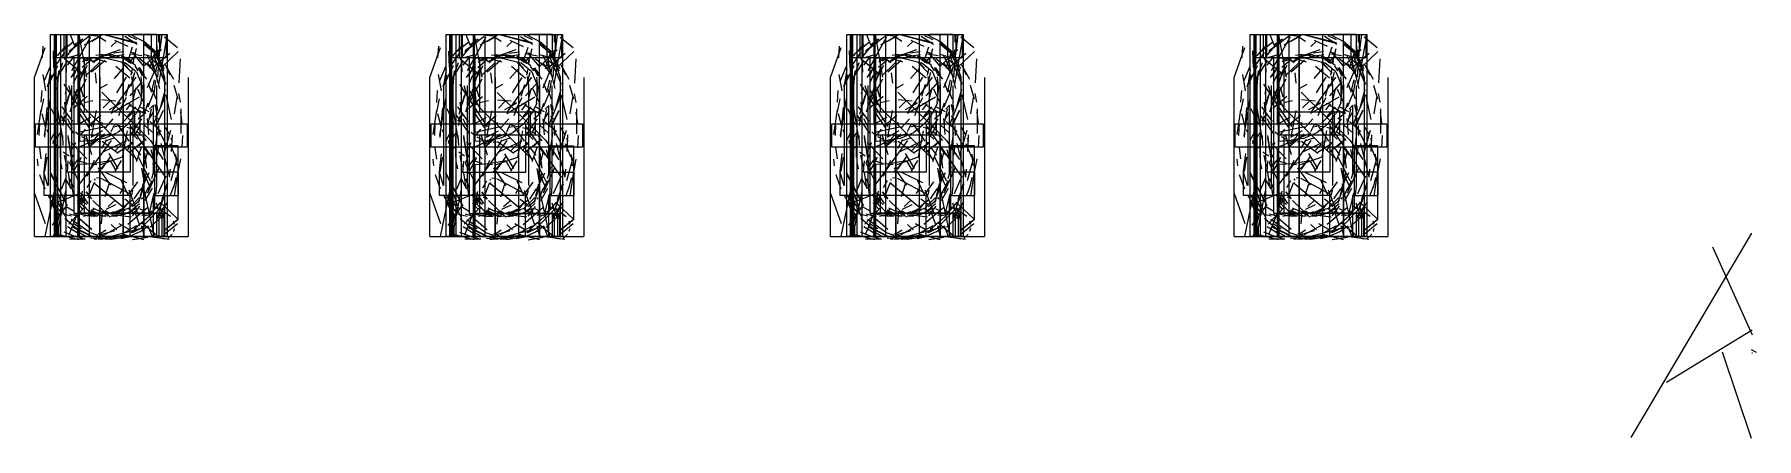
# Model space of a CAD drawing. Header units: metres. Extents: x 0 to 50.3, y 0 to 11.8.
import ezdxf

# ---------------------------------------------------------------- set-up
doc = ezdxf.new("R2010")
doc.units = ezdxf.units.M

msp = doc.modelspace()

# ---------------------------------------------------------------- linework, layer by layer
at = {"layer": 'MCD_Layer_0'}
for p, q in [((0.470191, 5.899366), (0.470191, 11.798733)), ((0.470191, 11.798733), (1.464821, 11.798733)), ((0.584048, 5.899366), (0.584048, 11.798733)), ((0.584048, 11.798733), (1.262479, 11.798733)), ((0.607647, 5.899366), (0.607647, 11.798733)), ((0.607647, 11.798733), (2.023496, 11.798733)), ((0.616496, 5.899366), (0.616496, 11.798733)), ((0.616496, 11.798733), (1.294922, 11.798733)), ((0.616498, 11.798733), (1.044791, 11.798733)), ((0.617087, 11.798733), (1.295513, 11.798733)), ((0.632424, 5.899366), (0.632424, 11.798733)), ((0.632424, 11.798733), (2.04827, 11.798733)), ((0.637783, 5.899366), (0.637783, 11.798733)), ((0.637783, 11.798733), (2.053629, 11.798733)), ((0.645997, 11.120301), (0.645997, 11.798733)), ((0.645997, 11.798733), (3.843447, 11.798733)), ((0.76988, 5.899366), (0.76988, 11.798733)), ((0.76988, 11.798733), (3.412796, 11.798733)), ((0.795833, 11.315363), (1.142709, 11.595587)), ((0.863714, 11.120304), (0.863714, 11.79873)), ((0.863714, 11.79873), (3.625205, 11.79873)), ((0.922968, 5.899366), (0.922968, 11.798733)), ((0.922968, 11.798733), (1.601396, 11.798733)), ((0.923264, 5.899366), (0.923264, 11.798733)), ((0.923264, 11.798733), (3.56618, 11.798733)), ((0.952464, 11.120301), (0.952464, 11.798733)), ((0.952464, 11.798733), (3.654375, 11.798733)), ((1.37751, 11.578098), (1.014699, 11.297874)), ((1.029546, 11.331555), (1.576417, 11.741566)), ((1.044791, 11.798733), (1.163957, 11.496089)), ((1.096114, 10.745706), (1.644166, 11.735614)), ((1.163957, 11.496089), (1.411732, 11.672478)), ((1.262479, 11.798733), (1.262479, 9.174107)), ((1.294922, 11.798733), (1.294922, 9.539279)), ((1.295513, 11.798733), (1.519099, 10.550425)), ((1.461865, 11.496939), (1.972752, 11.783053)), ((1.464821, 11.798733), (1.933825, 11.747417)), ((1.601396, 11.798733), (1.601396, 6.577787)), ((1.671208, 11.5984), (1.870605, 11.71698)), ((1.895467, 11.726162), (2.081889, 11.603463)), ((1.905509, 5.899366), (1.905509, 11.798733)), ((1.905509, 11.798733), (2.583935, 11.798733)), ((2.023496, 11.798733), (2.893653, 11.565127)), ((2.04827, 11.798733), (2.980967, 11.565706)), ((2.053629, 11.798733), (2.98632, 11.565706)), ((2.244711, 11.450664), (2.408123, 11.603463)), ((2.33675, 11.631785), (2.72316, 11.452448)), ((2.583935, 11.798733), (2.583935, 5.899366)), ((2.642311, 11.744689), (3.002762, 11.515798)), ((2.736716, 11.767851), (2.982722, 11.651043)), ((2.806343, 11.798733), (3.235227, 11.573375)), ((3.577983, 11.79873), (2.899554, 11.79873)), ((3.037602, 11.798733), (3.717198, 11.798733)), ((3.18633, 11.615314), (3.577466, 11.276096)), ((3.19393, 11.798733), (3.872947, 11.798733)), ((3.194516, 9.539279), (3.194516, 11.798733)), ((3.194516, 11.798733), (3.872947, 11.798733)), ((3.412796, 11.798733), (3.412796, 11.120313)), ((3.56618, 11.798733), (3.56618, 11.120313)), ((3.872947, 11.798733), (3.618685, 10.342767)), ((3.625205, 11.79873), (3.624023, 11.573383)), ((3.654375, 11.798733), (3.654375, 11.373385)), ((3.717198, 11.798733), (3.654669, 11.280774)), ((3.800962, 11.726162), (4.177931, 11.4194)), ((3.843447, 11.798733), (3.843447, 11.120301)), ((3.872947, 11.798733), (3.872947, 5.899366)), ((12.018676, 5.895586), (12.018676, 11.794952)), ((12.018676, 11.794952), (13.013306, 11.794952)), ((12.132533, 5.895586), (12.132533, 11.794952)), ((12.132533, 11.794952), (12.810964, 11.794952)), ((12.156132, 5.895586), (12.156132, 11.794952)), ((12.156132, 11.794952), (13.571981, 11.794952)), ((12.164981, 5.895586), (12.164981, 11.794952)), ((12.164981, 11.794952), (12.843407, 11.794952)), ((12.164983, 11.794952), (12.593276, 11.794952)), ((12.165572, 11.794952), (12.843998, 11.794952)), ((12.180909, 5.895586), (12.180909, 11.794952)), ((12.180909, 11.794952), (13.596755, 11.794952)), ((12.186268, 5.895586), (12.186268, 11.794952)), ((12.186268, 11.794952), (13.602114, 11.794952)), ((12.194482, 11.116521), (12.194482, 11.794952)), ((12.194482, 11.794952), (15.391932, 11.794952)), ((12.318365, 5.895586), (12.318365, 11.794952)), ((12.318365, 11.794952), (14.961281, 11.794952)), ((12.344318, 11.311582), (12.691194, 11.591806)), ((12.412199, 11.116523), (12.412199, 11.794949)), ((12.412199, 11.794949), (15.17369, 11.794949)), ((12.471453, 5.895586), (12.471453, 11.794952)), ((12.471453, 11.794952), (13.149881, 11.794952)), ((12.471749, 5.895586), (12.471749, 11.794952)), ((12.471749, 11.794952), (15.114665, 11.794952)), ((12.50095, 11.116521), (12.50095, 11.794952)), ((12.50095, 11.794952), (15.20286, 11.794952)), ((12.925995, 11.574317), (12.563184, 11.294094)), ((12.578031, 11.327774), (13.124902, 11.737786)), ((12.593276, 11.794952), (12.712442, 11.492309)), ((12.644599, 10.741925), (13.192651, 11.731833)), ((12.712442, 11.492309), (12.960217, 11.668697)), ((12.810964, 11.794952), (12.810964, 9.170327)), ((12.843407, 11.794952), (12.843407, 9.535498)), ((12.843998, 11.794952), (13.067584, 10.546644)), ((13.01035, 11.493158), (13.521237, 11.779272)), ((13.013306, 11.794952), (13.48231, 11.743637)), ((13.149881, 11.794952), (13.149881, 6.574006)), ((13.219693, 11.594619), (13.41909, 11.7132)), ((13.443952, 11.722381), (13.630374, 11.599682)), ((13.453994, 5.895586), (13.453994, 11.794952)), ((13.453994, 11.794952), (14.13242, 11.794952)), ((13.571981, 11.794952), (14.442138, 11.561346)), ((13.596755, 11.794952), (14.529452, 11.561926)), ((13.602114, 11.794952), (14.534805, 11.561926)), ((13.793196, 11.446884), (13.956608, 11.599682)), ((13.885235, 11.628004), (14.271645, 11.448667)), ((14.13242, 11.794952), (14.13242, 5.895586)), ((14.190796, 11.740908), (14.551247, 11.512017)), ((14.285201, 11.764071), (14.531207, 11.647262)), ((14.354828, 11.794952), (14.783712, 11.569594)), ((15.126468, 11.794949), (14.448039, 11.794949)), ((14.586087, 11.794952), (15.265683, 11.794952)), ((14.734815, 11.611534), (15.125951, 11.272315)), ((14.742415, 11.794952), (15.421432, 11.794952)), ((14.743001, 9.535498), (14.743001, 11.794952)), ((14.743001, 11.794952), (15.421432, 11.794952)), ((14.961281, 11.794952), (14.961281, 11.116532)), ((15.114665, 11.794952), (15.114665, 11.116532)), ((15.421432, 11.794952), (15.16717, 10.338986)), ((15.17369, 11.794949), (15.172508, 11.569603)), ((15.20286, 11.794952), (15.20286, 11.369604)), ((15.265683, 11.794952), (15.203154, 11.276993)), ((15.349447, 11.722381), (15.726416, 11.41562)), ((15.391932, 11.794952), (15.391932, 11.116521)), ((15.421432, 11.794952), (15.421432, 5.895586)), ((23.718389, 5.899366), (23.718389, 11.798733)), ((23.718389, 11.798733), (24.71302, 11.798733)), ((23.832247, 5.899366), (23.832247, 11.798733)), ((23.832247, 11.798733), (24.510678, 11.798733)), ((23.855846, 5.899366), (23.855846, 11.798733)), ((23.855846, 11.798733), (25.271695, 11.798733)), ((23.864695, 5.899366), (23.864695, 11.798733)), ((23.864695, 11.798733), (24.543121, 11.798733)), ((23.864697, 11.798733), (24.29299, 11.798733)), ((23.865286, 11.798733), (24.543712, 11.798733)), ((23.880623, 5.899366), (23.880623, 11.798733)), ((23.880623, 11.798733), (25.296469, 11.798733)), ((23.885982, 5.899366), (23.885982, 11.798733)), ((23.885982, 11.798733), (25.301828, 11.798733)), ((23.894196, 11.120301), (23.894196, 11.798733)), ((23.894196, 11.798733), (27.091646, 11.798733)), ((24.018079, 5.899366), (24.018079, 11.798733)), ((24.018079, 11.798733), (26.660995, 11.798733)), ((24.044032, 11.315363), (24.390908, 11.595587)), ((24.111913, 11.120304), (24.111913, 11.79873)), ((24.111913, 11.79873), (26.873404, 11.79873)), ((24.171167, 5.899366), (24.171167, 11.798733)), ((24.171167, 11.798733), (24.849595, 11.798733)), ((24.171463, 5.899366), (24.171463, 11.798733)), ((24.171463, 11.798733), (26.814379, 11.798733)), ((24.200663, 11.120301), (24.200663, 11.798733)), ((24.200663, 11.798733), (26.902574, 11.798733)), ((24.625709, 11.578098), (24.262898, 11.297874)), ((24.277745, 11.331555), (24.824616, 11.741566)), ((24.29299, 11.798733), (24.412156, 11.496089)), ((24.344313, 10.745706), (24.892365, 11.735614)), ((24.412156, 11.496089), (24.659931, 11.672478)), ((24.510678, 11.798733), (24.510678, 9.174107)), ((24.543121, 11.798733), (24.543121, 9.539279)), ((24.543712, 11.798733), (24.767298, 10.550425)), ((24.710064, 11.496939), (25.220951, 11.783053)), ((24.71302, 11.798733), (25.182024, 11.747417)), ((24.849595, 11.798733), (24.849595, 6.577787)), ((24.919407, 11.5984), (25.118804, 11.71698)), ((25.143666, 11.726162), (25.330088, 11.603463)), ((25.153708, 5.899366), (25.153708, 11.798733)), ((25.153708, 11.798733), (25.832134, 11.798733)), ((25.271695, 11.798733), (26.141852, 11.565127)), ((25.296469, 11.798733), (26.229166, 11.565706)), ((25.301828, 11.798733), (26.234519, 11.565706)), ((25.49291, 11.450664), (25.656322, 11.603463)), ((25.584949, 11.631785), (25.971359, 11.452448)), ((25.832134, 11.798733), (25.832134, 5.899366)), ((25.89051, 11.744689), (26.250961, 11.515798)), ((25.984915, 11.767851), (26.230921, 11.651043)), ((26.054542, 11.798733), (26.483426, 11.573375)), ((26.826182, 11.79873), (26.147753, 11.79873)), ((26.2858, 11.798733), (26.965396, 11.798733)), ((26.434529, 11.615314), (26.825664, 11.276096)), ((26.442129, 11.798733), (27.121146, 11.798733)), ((26.442714, 9.539279), (26.442714, 11.798733)), ((26.442714, 11.798733), (27.121146, 11.798733)), ((26.660995, 11.798733), (26.660995, 11.120313)), ((26.814379, 11.798733), (26.814379, 11.120313)), ((27.121146, 11.798733), (26.866884, 10.342767)), ((26.873404, 11.79873), (26.872222, 11.573383)), ((26.902574, 11.798733), (26.902574, 11.373385)), ((26.965396, 11.798733), (26.902868, 11.280774)), ((27.049161, 11.726162), (27.42613, 11.4194)), ((27.091646, 11.798733), (27.091646, 11.120301)), ((27.121146, 11.798733), (27.121146, 5.899366)), ((35.498039, 5.899366), (35.498039, 11.798733)), ((35.498039, 11.798733), (36.49267, 11.798733)), ((35.611896, 5.899366), (35.611896, 11.798733)), ((35.611896, 11.798733), (36.290328, 11.798733)), ((35.635495, 5.899366), (35.635495, 11.798733)), ((35.635495, 11.798733), (37.051344, 11.798733)), ((35.644345, 5.899366), (35.644345, 11.798733)), ((35.644345, 11.798733), (36.32277, 11.798733)), ((35.644346, 11.798733), (36.072639, 11.798733)), ((35.644935, 11.798733), (36.323361, 11.798733)), ((35.660272, 5.899366), (35.660272, 11.798733)), ((35.660272, 11.798733), (37.076119, 11.798733)), ((35.665631, 5.899366), (35.665631, 11.798733)), ((35.665631, 11.798733), (37.081477, 11.798733)), ((35.673845, 11.120301), (35.673845, 11.798733)), ((35.673845, 11.798733), (38.871295, 11.798733)), ((35.797728, 5.899366), (35.797728, 11.798733)), ((35.797728, 11.798733), (38.440644, 11.798733)), ((35.823681, 11.315363), (36.170557, 11.595587)), ((35.891562, 11.120304), (35.891562, 11.79873)), ((35.891562, 11.79873), (38.653053, 11.79873)), ((35.950817, 5.899366), (35.950817, 11.798733)), ((35.950817, 11.798733), (36.629244, 11.798733)), ((35.951112, 5.899366), (35.951112, 11.798733)), ((35.951112, 11.798733), (38.594028, 11.798733)), ((35.980313, 11.120301), (35.980313, 11.798733)), ((35.980313, 11.798733), (38.682224, 11.798733)), ((36.405358, 11.578098), (36.042547, 11.297874)), ((36.057394, 11.331555), (36.604265, 11.741566)), ((36.072639, 11.798733), (36.191805, 11.496089)), ((36.123962, 10.745706), (36.672015, 11.735614)), ((36.191805, 11.496089), (36.43958, 11.672478)), ((36.290328, 11.798733), (36.290328, 9.174107)), ((36.32277, 11.798733), (36.32277, 9.539279)), ((36.323361, 11.798733), (36.546947, 10.550425)), ((36.489713, 11.496939), (37.0006, 11.783053)), ((36.49267, 11.798733), (36.961673, 11.747417)), ((36.629244, 11.798733), (36.629244, 6.577787)), ((36.699056, 11.5984), (36.898453, 11.71698)), ((36.923315, 11.726162), (37.109738, 11.603463)), ((36.933357, 5.899366), (36.933357, 11.798733)), ((36.933357, 11.798733), (37.611783, 11.798733)), ((37.051344, 11.798733), (37.921501, 11.565127)), ((37.076119, 11.798733), (38.008815, 11.565706)), ((37.081477, 11.798733), (38.014168, 11.565706)), ((37.272559, 11.450664), (37.435971, 11.603463)), ((37.364598, 11.631785), (37.751009, 11.452448)), ((37.611783, 11.798733), (37.611783, 5.899366)), ((37.670159, 11.744689), (38.03061, 11.515798)), ((37.764564, 11.767851), (38.01057, 11.651043)), ((37.834191, 11.798733), (38.263075, 11.573375)), ((38.605831, 11.79873), (37.927402, 11.79873)), ((38.06545, 11.798733), (38.745046, 11.798733)), ((38.214178, 11.615314), (38.605314, 11.276096)), ((38.221779, 11.798733), (38.900795, 11.798733)), ((38.222364, 9.539279), (38.222364, 11.798733)), ((38.222364, 11.798733), (38.900795, 11.798733)), ((38.440644, 11.798733), (38.440644, 11.120313)), ((38.594028, 11.798733), (38.594028, 11.120313)), ((38.900795, 11.798733), (38.646533, 10.342767)), ((38.653053, 11.79873), (38.651871, 11.573383)), ((38.682224, 11.798733), (38.682224, 11.373385)), ((38.745046, 11.798733), (38.682517, 11.280774)), ((38.82881, 11.726162), (39.205779, 11.4194)), ((38.871295, 11.798733), (38.871295, 11.120301)), ((38.900795, 11.798733), (38.900795, 5.899366)), ((0, 10.542166), (0.312078, 11.4194)), ((0.234736, 11.117404), (0.258335, 11.460156)), ((0.566784, 10.833394), (0.552033, 11.315954)), ((0.64371, 10.92037), (0.88558, 11.276096)), ((1.90846, 11.120301), (0.645997, 11.120301)), ((0.668403, 11.169653), (0.729755, 11.243979)), ((0.686077, 11.203725), (0.968661, 11.515798)), ((2.912561, 11.120304), (0.863714, 11.120304)), ((0.878144, 11.081957), (1.240366, 11.512616)), ((1.414988, 10.643635), (0.878144, 11.081957)), ((0.912577, 11.101477), (0.927326, 10.702087)), ((2.975353, 11.120301), (0.952464, 11.120301)), ((0.96859, 10.905813), (1.1615, 11.150643)), ((1.026488, 11.138001), (1.29196, 11.2088)), ((1.450075, 11.120313), (1.148616, 11.120313)), ((1.148616, 11.120313), (1.148616, 6.577798)), ((2.036475, 11.120313), (1.286075, 11.120313)), ((1.286075, 11.120313), (1.286075, 8.943444)), ((2.061835, 11.120301), (1.310855, 11.120301)), ((1.310855, 11.120301), (1.310855, 8.686225)), ((1.316209, 8.686225), (1.316209, 11.120301)), ((1.316209, 11.120301), (2.067197, 11.120301)), ((1.611099, 11.127621), (1.406392, 10.997248)), ((3.412796, 11.120313), (1.448306, 11.120313)), ((1.448306, 11.120313), (1.448306, 9.539279)), ((3.352411, 11.120338), (1.44987, 11.120338)), ((1.44987, 11.120338), (1.44987, 9.811274)), ((1.711415, 11.123047), (1.501394, 11.019814)), ((1.557435, 11.138001), (1.754474, 10.981084)), ((3.56618, 11.120313), (1.60169, 11.120313)), ((1.60169, 11.120313), (1.60169, 9.539279)), ((1.996074, 11.172222), (1.677509, 10.99347)), ((1.748581, 11.010573), (2.018185, 11.156874)), ((1.985708, 11.209036), (1.793977, 11.188388)), ((2.111395, 10.991706), (1.799317, 11.081965)), ((2.244817, 11.208845), (1.858407, 11.124487)), ((1.897251, 11.153338), (2.247083, 11.2088)), ((1.90846, 5.899366), (1.90846, 11.120301)), ((2.231821, 11.208842), (1.923282, 11.168143)), ((2.159768, 11.209762), (1.958596, 11.192068)), ((2.506064, 11.349795), (2.05712, 11.197002)), ((2.067197, 11.120301), (2.655363, 10.973416)), ((2.285334, 11.155363), (2.171473, 11.108757)), ((2.358554, 11.128212), (2.177439, 11.188388)), ((2.622856, 11.206099), (2.201058, 11.144156)), ((2.79898, 11.017066), (2.248567, 11.208791)), ((2.307253, 11.257755), (2.614611, 11.297278)), ((2.480094, 11.139565), (2.345006, 11.18499)), ((2.824708, 11.041303), (2.540361, 11.168143)), ((3.843447, 11.120301), (2.586885, 11.120301)), ((2.586885, 11.120301), (2.586885, 5.899366)), ((2.596915, 11.153338), (2.83112, 11.028281)), ((2.947435, 10.887922), (2.630642, 11.124487)), ((2.932574, 11.138001), (2.735538, 10.981084)), ((2.751482, 11.087268), (2.86357, 11.435331)), ((2.828756, 11.278408), (2.963264, 11.246548)), ((3.139557, 11.172472), (2.831021, 11.222021)), ((2.878907, 10.993478), (2.984503, 11.391096)), ((3.198639, 10.868411), (2.880074, 11.248328)), ((3.430484, 10.806715), (3.069442, 11.090472)), ((3.463518, 11.138001), (3.198049, 11.2088)), ((3.71248, 11.354515), (3.198639, 10.868411)), ((3.213976, 11.507685), (3.56735, 11.209171)), ((3.221374, 11.5486), (3.463838, 11.309082)), ((3.285934, 11.203725), (3.492996, 10.776019)), ((3.370912, 10.811174), (3.527247, 11.294336)), ((3.949034, 11.244446), (3.430484, 10.806715)), ((3.460094, 11.331555), (3.775115, 10.736896)), ((3.488894, 11.146266), (3.83047, 10.348078)), ((3.494256, 11.146266), (3.835826, 10.348078)), ((3.575031, 11.228857), (3.791539, 10.805871)), ((3.578498, 11.108554), (3.581452, 11.453674)), ((3.654375, 11.373385), (3.591842, 10.561041)), ((3.614583, 11.34802), (3.595707, 11.123258)), ((4.196725, 11.303436), (3.707667, 10.832663)), ((4.256927, 11.089673), (4.219173, 10.382931)), ((11.548485, 10.538385), (11.860563, 11.41562)), ((11.783221, 11.113623), (11.80682, 11.456375)), ((12.115269, 10.829613), (12.100518, 11.312173)), ((12.192195, 10.91659), (12.434065, 11.272315)), ((13.456945, 11.116521), (12.194482, 11.116521)), ((12.216888, 11.165873), (12.27824, 11.240199)), ((12.234562, 11.199944), (12.517146, 11.512017)), ((14.461046, 11.116523), (12.412199, 11.116523)), ((12.426629, 11.078176), (12.788851, 11.508835)), ((12.963473, 10.639854), (12.426629, 11.078176)), ((12.461062, 11.097696), (12.475811, 10.698306)), ((14.523838, 11.116521), (12.50095, 11.116521)), ((12.517075, 10.902032), (12.709985, 11.146862)), ((12.574974, 11.13422), (12.840445, 11.205019)), ((12.99856, 11.116532), (12.697101, 11.116532)), ((12.697101, 11.116532), (12.697101, 6.574017)), ((13.58496, 11.116532), (12.83456, 11.116532)), ((12.83456, 11.116532), (12.83456, 8.939663)), ((13.61032, 11.116521), (12.85934, 11.116521)), ((12.85934, 11.116521), (12.85934, 8.682445)), ((12.864694, 8.682445), (12.864694, 11.116521)), ((12.864694, 11.116521), (13.615682, 11.116521)), ((13.159584, 11.12384), (12.954877, 10.993467)), ((14.961281, 11.116532), (12.996791, 11.116532)), ((12.996791, 11.116532), (12.996791, 9.535498)), ((14.900896, 11.116557), (12.998355, 11.116557)), ((12.998355, 11.116557), (12.998355, 9.807494)), ((13.2599, 11.119266), (13.049879, 11.016033)), ((13.10592, 11.13422), (13.302959, 10.977303)), ((15.114665, 11.116532), (13.150175, 11.116532)), ((13.150175, 11.116532), (13.150175, 9.535498)), ((13.544559, 11.168441), (13.225994, 10.989689)), ((13.297066, 11.006793), (13.56667, 11.153093)), ((13.534194, 11.205255), (13.342463, 11.184607)), ((13.65988, 10.987926), (13.347802, 11.078185)), ((13.793302, 11.205064), (13.406892, 11.120706)), ((13.445736, 11.149557), (13.795568, 11.205019)), ((13.456945, 5.895586), (13.456945, 11.116521)), ((13.780306, 11.205061), (13.471767, 11.164362)), ((13.708253, 11.205981), (13.507081, 11.188287)), ((14.054549, 11.346014), (13.605605, 11.193221)), ((13.615682, 11.116521), (14.203848, 10.969635)), ((13.833819, 11.151582), (13.719958, 11.104976)), ((13.907039, 11.124431), (13.725925, 11.184607)), ((14.171341, 11.202318), (13.749543, 11.140375)), ((14.347465, 11.013285), (13.797052, 11.20501)), ((13.855738, 11.253974), (14.163096, 11.293497)), ((14.028579, 11.135784), (13.893491, 11.181209)), ((14.373193, 11.037522), (14.088846, 11.164362)), ((15.391932, 11.116521), (14.13537, 11.116521)), ((14.13537, 11.116521), (14.13537, 5.895586)), ((14.1454, 11.149557), (14.379605, 11.024501)), ((14.49592, 10.884141), (14.179127, 11.120706)), ((14.481059, 11.13422), (14.284023, 10.977303)), ((14.299967, 11.083487), (14.412055, 11.43155)), ((14.377241, 11.274627), (14.511749, 11.242767)), ((14.688042, 11.168691), (14.379506, 11.21824)), ((14.427392, 10.989698), (14.532988, 11.387315)), ((14.747124, 10.86463), (14.428559, 11.244548)), ((14.978969, 10.802935), (14.617927, 11.086691)), ((15.012003, 11.13422), (14.746534, 11.205019)), ((15.260965, 11.350734), (14.747124, 10.86463)), ((14.762461, 11.503904), (15.115835, 11.20539)), ((14.769859, 11.54482), (15.012323, 11.305301)), ((14.834419, 11.199944), (15.041481, 10.772239)), ((14.919397, 10.807393), (15.075732, 11.290555)), ((15.497519, 11.240666), (14.978969, 10.802935)), ((15.008579, 11.327774), (15.3236, 10.733115)), ((15.037379, 11.142485), (15.378955, 10.344297)), ((15.042741, 11.142485), (15.384311, 10.344297)), ((15.123516, 11.225076), (15.340024, 10.802091)), ((15.126983, 11.104773), (15.129937, 11.449894)), ((15.20286, 11.369604), (15.140327, 10.557261)), ((15.163068, 11.344239), (15.144192, 11.119477)), ((15.74521, 11.299655), (15.256152, 10.828882)), ((15.805412, 11.085892), (15.767658, 10.379151)), ((23.248199, 10.542166), (23.560277, 11.4194)), ((23.482935, 11.117404), (23.506534, 11.460156)), ((23.814983, 10.833394), (23.800232, 11.315954)), ((23.891909, 10.92037), (24.133779, 11.276096)), ((25.156659, 11.120301), (23.894196, 11.120301)), ((23.916602, 11.169653), (23.977954, 11.243979)), ((23.934276, 11.203725), (24.216859, 11.515798)), ((26.16076, 11.120304), (24.111913, 11.120304)), ((24.126342, 11.081957), (24.488565, 11.512616)), ((24.663187, 10.643635), (24.126342, 11.081957)), ((24.160776, 11.101477), (24.175525, 10.702087)), ((26.223552, 11.120301), (24.200663, 11.120301)), ((24.216789, 10.905813), (24.409699, 11.150643)), ((24.274687, 11.138001), (24.540159, 11.2088)), ((24.698274, 11.120313), (24.396815, 11.120313)), ((24.396815, 11.120313), (24.396815, 6.577798)), ((25.284674, 11.120313), (24.534274, 11.120313)), ((24.534274, 11.120313), (24.534274, 8.943444)), ((25.310034, 11.120301), (24.559054, 11.120301)), ((24.559054, 11.120301), (24.559054, 8.686225)), ((24.564408, 8.686225), (24.564408, 11.120301)), ((24.564408, 11.120301), (25.315396, 11.120301)), ((24.859298, 11.127621), (24.654591, 10.997248)), ((26.660995, 11.120313), (24.696505, 11.120313)), ((24.696505, 11.120313), (24.696505, 9.539279)), ((26.60061, 11.120338), (24.698069, 11.120338)), ((24.698069, 11.120338), (24.698069, 9.811274)), ((24.959614, 11.123047), (24.749592, 11.019814)), ((24.805634, 11.138001), (25.002673, 10.981084)), ((26.814379, 11.120313), (24.849888, 11.120313)), ((24.849888, 11.120313), (24.849888, 9.539279)), ((25.244273, 11.172222), (24.925708, 10.99347)), ((24.99678, 11.010573), (25.266384, 11.156874)), ((25.233907, 11.209036), (25.042176, 11.188388)), ((25.359594, 10.991706), (25.047516, 11.081965)), ((25.493016, 11.208845), (25.106606, 11.124487)), ((25.14545, 11.153338), (25.495282, 11.2088)), ((25.156659, 5.899366), (25.156659, 11.120301)), ((25.48002, 11.208842), (25.171481, 11.168143)), ((25.407967, 11.209762), (25.206795, 11.192068)), ((25.754263, 11.349795), (25.305319, 11.197002)), ((25.315396, 11.120301), (25.903562, 10.973416)), ((25.533532, 11.155363), (25.419672, 11.108757)), ((25.606753, 11.128212), (25.425638, 11.188388)), ((25.871055, 11.206099), (25.449257, 11.144156)), ((26.047178, 11.017066), (25.496766, 11.208791)), ((25.555452, 11.257755), (25.86281, 11.297278)), ((25.728293, 11.139565), (25.593205, 11.18499)), ((26.072907, 11.041303), (25.78856, 11.168143)), ((27.091646, 11.120301), (25.835084, 11.120301)), ((25.835084, 11.120301), (25.835084, 5.899366)), ((25.845114, 11.153338), (26.079319, 11.028281)), ((26.195634, 10.887922), (25.878841, 11.124487)), ((26.180773, 11.138001), (25.983737, 10.981084)), ((25.999681, 11.087268), (26.111769, 11.435331)), ((26.076955, 11.278408), (26.211463, 11.246548)), ((26.387756, 11.172472), (26.079219, 11.222021)), ((26.127106, 10.993478), (26.232702, 11.391096)), ((26.446838, 10.868411), (26.128273, 11.248328)), ((26.678683, 10.806715), (26.317641, 11.090472)), ((26.711717, 11.138001), (26.446248, 11.2088)), ((26.960679, 11.354515), (26.446838, 10.868411)), ((26.462175, 11.507685), (26.815549, 11.209171)), ((26.469573, 11.5486), (26.712037, 11.309082)), ((26.534133, 11.203725), (26.741195, 10.776019)), ((26.619111, 10.811174), (26.775446, 11.294336)), ((27.197233, 11.244446), (26.678683, 10.806715)), ((26.708293, 11.331555), (27.023314, 10.736896)), ((26.737093, 11.146266), (27.078669, 10.348078)), ((26.742455, 11.146266), (27.084025, 10.348078)), ((26.82323, 11.228857), (27.039738, 10.805871)), ((26.826697, 11.108554), (26.829651, 11.453674)), ((26.902574, 11.373385), (26.840041, 10.561041)), ((26.862782, 11.34802), (26.843906, 11.123258)), ((27.444924, 11.303436), (26.955866, 10.832663)), ((27.505125, 11.089673), (27.467372, 10.382931)), ((35.027848, 10.542166), (35.339926, 11.4194)), ((35.262584, 11.117404), (35.286183, 11.460156)), ((35.594633, 10.833394), (35.579881, 11.315954)), ((35.671558, 10.92037), (35.913428, 11.276096)), ((36.936308, 11.120301), (35.673845, 11.120301)), ((35.696251, 11.169653), (35.757603, 11.243979)), ((35.713925, 11.203725), (35.996509, 11.515798)), ((37.940409, 11.120304), (35.891562, 11.120304)), ((35.905992, 11.081957), (36.268214, 11.512616)), ((36.442836, 10.643635), (35.905992, 11.081957)), ((35.940425, 11.101477), (35.955174, 10.702087)), ((38.003201, 11.120301), (35.980313, 11.120301)), ((35.996438, 10.905813), (36.189348, 11.150643)), ((36.054337, 11.138001), (36.319809, 11.2088)), ((36.477924, 11.120313), (36.176464, 11.120313)), ((36.176464, 11.120313), (36.176464, 6.577798)), ((37.064323, 11.120313), (36.313923, 11.120313)), ((36.313923, 11.120313), (36.313923, 8.943444)), ((37.089683, 11.120301), (36.338703, 11.120301)), ((36.338703, 11.120301), (36.338703, 8.686225)), ((36.344057, 8.686225), (36.344057, 11.120301)), ((36.344057, 11.120301), (37.095045, 11.120301)), ((36.638947, 11.127621), (36.43424, 10.997248)), ((38.440644, 11.120313), (36.476154, 11.120313)), ((36.476154, 11.120313), (36.476154, 9.539279)), ((38.380259, 11.120338), (36.477718, 11.120338)), ((36.477718, 11.120338), (36.477718, 9.811274)), ((36.739263, 11.123047), (36.529242, 11.019814)), ((36.585283, 11.138001), (36.782323, 10.981084)), ((38.594028, 11.120313), (36.629538, 11.120313)), ((36.629538, 11.120313), (36.629538, 9.539279)), ((37.023922, 11.172222), (36.705357, 10.99347)), ((36.776429, 11.010573), (37.046033, 11.156874)), ((37.013557, 11.209036), (36.821826, 11.188388)), ((37.139243, 10.991706), (36.827165, 11.081965)), ((37.272665, 11.208845), (36.886255, 11.124487)), ((36.925099, 11.153338), (37.274931, 11.2088)), ((36.936308, 5.899366), (36.936308, 11.120301)), ((37.259669, 11.208842), (36.95113, 11.168143)), ((37.187616, 11.209762), (36.986445, 11.192068)), ((37.533912, 11.349795), (37.084968, 11.197002)), ((37.095045, 11.120301), (37.683211, 10.973416)), ((37.313182, 11.155363), (37.199321, 11.108757)), ((37.386402, 11.128212), (37.205288, 11.188388)), ((37.650704, 11.206099), (37.228906, 11.144156)), ((37.826828, 11.017066), (37.276415, 11.208791)), ((37.335101, 11.257755), (37.642459, 11.297278)), ((37.507942, 11.139565), (37.372855, 11.18499)), ((37.852556, 11.041303), (37.568209, 11.168143)), ((38.871295, 11.120301), (37.614734, 11.120301)), ((37.614734, 11.120301), (37.614734, 5.899366)), ((37.624763, 11.153338), (37.858969, 11.028281)), ((37.975283, 10.887922), (37.65849, 11.124487)), ((37.960422, 11.138001), (37.763386, 10.981084)), ((37.77933, 11.087268), (37.891418, 11.435331)), ((37.856604, 11.278408), (37.991112, 11.246548)), ((38.167405, 11.172472), (37.858869, 11.222021)), ((37.906755, 10.993478), (38.012351, 11.391096)), ((38.226488, 10.868411), (37.907922, 11.248328)), ((38.458332, 10.806715), (38.09729, 11.090472)), ((38.491366, 11.138001), (38.225897, 11.2088)), ((38.740328, 11.354515), (38.226488, 10.868411)), ((38.241824, 11.507685), (38.595198, 11.209171)), ((38.249222, 11.5486), (38.491686, 11.309082)), ((38.313782, 11.203725), (38.520844, 10.776019)), ((38.39876, 10.811174), (38.555095, 11.294336)), ((38.976882, 11.244446), (38.458332, 10.806715)), ((38.487943, 11.331555), (38.802963, 10.736896)), ((38.516742, 11.146266), (38.858318, 10.348078)), ((38.522104, 11.146266), (38.863674, 10.348078)), ((38.602879, 11.228857), (38.819387, 10.805871)), ((38.606346, 11.108554), (38.6093, 11.453674)), ((38.682224, 11.373385), (38.61969, 10.561041)), ((38.642431, 11.34802), (38.623555, 11.123258)), ((39.224573, 11.303436), (38.735515, 10.832663)), ((39.284775, 11.089673), (39.247021, 10.382931)), ((0.333845, 10.153449), (0.253024, 10.632476)), ((0.290842, 10.456419), (0.466646, 10.871145)), ((0.675489, 10.881967), (0.37403, 10.259582)), ((0.392399, 10.318043), (0.507435, 10.623629)), ((0.408216, 10.305837), (0.478418, 10.776019)), ((0.631822, 10.479891), (0.965724, 11.018503)), ((0.6691, 10.195341), (0.71452, 10.736896)), ((0.678426, 10.542166), (0.829449, 10.981084)), ((1.203476, 10.75257), (1.058942, 10.540782)), ((1.244746, 10.819087), (1.126171, 10.575433)), ((1.246037, 10.607111), (1.133955, 10.362286)), ((1.280165, 10.840472), (1.240636, 10.797404)), ((1.244619, 10.865834), (1.346676, 9.74377)), ((1.254803, 10.541572), (1.480749, 10.7982)), ((1.294924, 10.337456), (1.456566, 10.811767)), ((1.542205, 10.887922), (1.36935, 10.559922)), ((1.638343, 11.041303), (1.398239, 10.831287)), ((1.887207, 10.968352), (1.495497, 10.594922)), ((2.060566, 11.042684), (1.669439, 10.701108)), ((1.771586, 10.681394), (1.806985, 10.375809)), ((2.335577, 10.511495), (2.589842, 10.801148)), ((2.785691, 10.520348), (2.379227, 10.867224)), ((2.860616, 10.666649), (2.542639, 10.984623)), ((2.726668, 10.819087), (2.565025, 10.997248)), ((2.970345, 10.70912), (2.650007, 10.973416)), ((2.8258, 10.951373), (2.657664, 11.055202)), ((2.823154, 10.293212), (2.928159, 10.701446)), ((2.828204, 10.610599), (2.864188, 10.790532)), ((2.884772, 10.308194), (2.844658, 10.575433)), ((2.89251, 10.962791), (2.903126, 11.041252)), ((3.032594, 10.740972), (2.937612, 10.8802)), ((2.975701, 10.70912), (3.163893, 10.254274)), ((3.024621, 10.83183), (3.148507, 10.59113)), ((3.217605, 10.607111), (3.065397, 10.831287)), ((3.280054, 10.497124), (3.083603, 10.733689)), ((3.145653, 10.260817), (3.120291, 10.559922)), ((3.521933, 10.77697), (3.292451, 10.236586)), ((3.309558, 10.952177), (3.602164, 10.549846)), ((3.440524, 11.019432), (3.647001, 10.222431)), ((3.707667, 10.832663), (3.449863, 11.046223)), ((3.564443, 10.867221), (3.531992, 10.669003)), ((3.649667, 11.022968), (3.79774, 10.52506)), ((3.81099, 10.542166), (3.660557, 10.981084)), ((3.819342, 10.92037), (3.955616, 10.623629)), ((3.836361, 10.8853), (4.058771, 10.495942)), ((11.88233, 10.149669), (11.801509, 10.628695)), ((11.839327, 10.452638), (12.015131, 10.867364)), ((12.223974, 10.878186), (11.922515, 10.255802)), ((11.940884, 10.314262), (12.05592, 10.619848)), ((11.956701, 10.302056), (12.026904, 10.772239)), ((12.180307, 10.47611), (12.514209, 11.014722)), ((12.217585, 10.19156), (12.263005, 10.733115)), ((12.226911, 10.538385), (12.377934, 10.977303)), ((12.751961, 10.748789), (12.607427, 10.537001)), ((12.793231, 10.815306), (12.674656, 10.571652)), ((12.794522, 10.60333), (12.68244, 10.358506)), ((12.82865, 10.836691), (12.789121, 10.793623)), ((12.793105, 10.862053), (12.895162, 9.739989)), ((12.803288, 10.537792), (13.029234, 10.794419)), ((12.843409, 10.333675), (13.005051, 10.807987)), ((13.09069, 10.884141), (12.917835, 10.556141)), ((13.186828, 11.037522), (12.946724, 10.827506)), ((13.435692, 10.964572), (13.043982, 10.591141)), ((13.609051, 11.038903), (13.217924, 10.697328)), ((13.320071, 10.677614), (13.35547, 10.372028)), ((13.884062, 10.507715), (14.138327, 10.797368)), ((14.334176, 10.516567), (13.927712, 10.863443)), ((14.409102, 10.662868), (14.091124, 10.980842)), ((14.275153, 10.815306), (14.11351, 10.993467)), ((14.51883, 10.705339), (14.198492, 10.969635)), ((14.374285, 10.947592), (14.206149, 11.051421)), ((14.371639, 10.289432), (14.476644, 10.697665)), ((14.376689, 10.606818), (14.412673, 10.786751)), ((14.433257, 10.304414), (14.393143, 10.571652)), ((14.440995, 10.95901), (14.451611, 11.037472)), ((14.581079, 10.737191), (14.486097, 10.87642)), ((14.524186, 10.705339), (14.712378, 10.250493)), ((14.573106, 10.828049), (14.696992, 10.587349)), ((14.76609, 10.60333), (14.613882, 10.827506)), ((14.828539, 10.493343), (14.632088, 10.729908)), ((15.070418, 10.77319), (14.840936, 10.232805)), ((14.858043, 10.948397), (15.150649, 10.546065)), ((14.989009, 11.015651), (15.195486, 10.21865)), ((15.256152, 10.828882), (14.998348, 11.042442)), ((15.112928, 10.86344), (15.080477, 10.665222)), ((15.198152, 11.019187), (15.346225, 10.521279)), ((15.359475, 10.538385), (15.209042, 10.977303)), ((15.367827, 10.91659), (15.504102, 10.619848)), ((15.384846, 10.88152), (15.607256, 10.492161)), ((23.582044, 10.153449), (23.501223, 10.632476)), ((23.539041, 10.456419), (23.714845, 10.871145)), ((23.923688, 10.881967), (23.622228, 10.259582)), ((23.640598, 10.318043), (23.755634, 10.623629)), ((23.656415, 10.305837), (23.726617, 10.776019)), ((23.880021, 10.479891), (24.213923, 11.018503)), ((23.917299, 10.195341), (23.962718, 10.736896)), ((23.926625, 10.542166), (24.077648, 10.981084)), ((24.451675, 10.75257), (24.307141, 10.540782)), ((24.492945, 10.819087), (24.37437, 10.575433)), ((24.494236, 10.607111), (24.382154, 10.362286)), ((24.528364, 10.840472), (24.488835, 10.797404)), ((24.492818, 10.865834), (24.594875, 9.74377)), ((24.503002, 10.541572), (24.728948, 10.7982)), ((24.543123, 10.337456), (24.704765, 10.811767)), ((24.790404, 10.887922), (24.617548, 10.559922)), ((24.886542, 11.041303), (24.646438, 10.831287)), ((25.135406, 10.968352), (24.743696, 10.594922)), ((25.308765, 11.042684), (24.917638, 10.701108)), ((25.019785, 10.681394), (25.055184, 10.375809)), ((25.583776, 10.511495), (25.838041, 10.801148)), ((26.03389, 10.520348), (25.627426, 10.867224)), ((26.108815, 10.666649), (25.790838, 10.984623)), ((25.974867, 10.819087), (25.813224, 10.997248)), ((26.218544, 10.70912), (25.898206, 10.973416)), ((26.073998, 10.951373), (25.905863, 11.055202)), ((26.071353, 10.293212), (26.176358, 10.701446)), ((26.076403, 10.610599), (26.112387, 10.790532)), ((26.132971, 10.308194), (26.092857, 10.575433)), ((26.140709, 10.962791), (26.151325, 11.041252)), ((26.280793, 10.740972), (26.185811, 10.8802)), ((26.2239, 10.70912), (26.412092, 10.254274)), ((26.27282, 10.83183), (26.396706, 10.59113)), ((26.465804, 10.607111), (26.313596, 10.831287)), ((26.528253, 10.497124), (26.331802, 10.733689)), ((26.393852, 10.260817), (26.36849, 10.559922)), ((26.770132, 10.77697), (26.54065, 10.236586)), ((26.557757, 10.952177), (26.850363, 10.549846)), ((26.688723, 11.019432), (26.8952, 10.222431)), ((26.955866, 10.832663), (26.698062, 11.046223)), ((26.812642, 10.867221), (26.780191, 10.669003)), ((26.897866, 11.022968), (27.045939, 10.52506)), ((27.059189, 10.542166), (26.908756, 10.981084)), ((27.067541, 10.92037), (27.203815, 10.623629)), ((27.08456, 10.8853), (27.30697, 10.495942)), ((35.361693, 10.153449), (35.280872, 10.632476)), ((35.31869, 10.456419), (35.494494, 10.871145)), ((35.703337, 10.881967), (35.401878, 10.259582)), ((35.420247, 10.318043), (35.535283, 10.623629)), ((35.436064, 10.305837), (35.506267, 10.776019)), ((35.65967, 10.479891), (35.993572, 11.018503)), ((35.696948, 10.195341), (35.742368, 10.736896)), ((35.706274, 10.542166), (35.857297, 10.981084)), ((36.231324, 10.75257), (36.08679, 10.540782)), ((36.272594, 10.819087), (36.154019, 10.575433)), ((36.273885, 10.607111), (36.161803, 10.362286)), ((36.308013, 10.840472), (36.268484, 10.797404)), ((36.272468, 10.865834), (36.374525, 9.74377)), ((36.282651, 10.541572), (36.508597, 10.7982)), ((36.322772, 10.337456), (36.484414, 10.811767)), ((36.570053, 10.887922), (36.397198, 10.559922)), ((36.666192, 11.041303), (36.426088, 10.831287)), ((36.915055, 10.968352), (36.523346, 10.594922)), ((37.088414, 11.042684), (36.697287, 10.701108)), ((36.799434, 10.681394), (36.834833, 10.375809)), ((37.363425, 10.511495), (37.61769, 10.801148)), ((37.81354, 10.520348), (37.407075, 10.867224)), ((37.888465, 10.666649), (37.570487, 10.984623)), ((37.754516, 10.819087), (37.592873, 10.997248)), ((37.998193, 10.70912), (37.677855, 10.973416)), ((37.853648, 10.951373), (37.685512, 11.055202)), ((37.851002, 10.293212), (37.956007, 10.701446)), ((37.856052, 10.610599), (37.892036, 10.790532)), ((37.91262, 10.308194), (37.872506, 10.575433)), ((37.920358, 10.962791), (37.930974, 11.041252)), ((38.060442, 10.740972), (37.96546, 10.8802)), ((38.003549, 10.70912), (38.191741, 10.254274)), ((38.052469, 10.83183), (38.176355, 10.59113)), ((38.245453, 10.607111), (38.093245, 10.831287)), ((38.307903, 10.497124), (38.111451, 10.733689)), ((38.173501, 10.260817), (38.148139, 10.559922)), ((38.549781, 10.77697), (38.3203, 10.236586)), ((38.337406, 10.952177), (38.630012, 10.549846)), ((38.468372, 11.019432), (38.674849, 10.222431)), ((38.735515, 10.832663), (38.477711, 11.046223)), ((38.592291, 10.867221), (38.55984, 10.669003)), ((38.677515, 11.022968), (38.825588, 10.52506)), ((38.838838, 10.542166), (38.688406, 10.981084)), ((38.84719, 10.92037), (38.983465, 10.623629)), ((38.864209, 10.8853), (39.086619, 10.495942)), ((0, 5.899366), (0, 10.542166)), ((0.198811, 9.816926), (0.224185, 10.166761)), ((0.408216, 7.392729), (0.408216, 10.305837)), ((0.678426, 5.899366), (0.678426, 10.542166)), ((1.684283, 9.108625), (0.871352, 10.342767)), ((0.939776, 10.258201), (0.894346, 10.06175)), ((1.035436, 10.101535), (0.935731, 9.757602)), ((0.993989, 10.309781), (1.129085, 9.876179)), ((1.251253, 10.203212), (1.037698, 9.530092)), ((1.086648, 10.308194), (1.086648, 7.389775)), ((1.510156, 10.496398), (1.117256, 9.74364)), ((1.464233, 9.650776), (1.163958, 10.159306)), ((1.294924, 5.899366), (1.294924, 10.337456)), ((1.343987, 10.260817), (1.42363, 9.980009)), ((1.902566, 10.223598), (2.130279, 10.351029)), ((1.905498, 10.542166), (1.905498, 5.899366)), ((1.963907, 10.110927), (3.387428, 8.702749)), ((2.244719, 9.510952), (2.970933, 10.550425)), ((2.405777, 10.095006), (2.690124, 10.548073)), ((2.583924, 10.542166), (2.583924, 5.899366)), ((2.666555, 9.996473), (2.765664, 10.34277)), ((2.792777, 10.010634), (3.146151, 10.412972)), ((2.880086, 9.88027), (2.968575, 10.237177)), ((2.884772, 7.389775), (2.884772, 10.308194)), ((3.18921, 9.824223), (3.017536, 10.204737)), ((3.113112, 9.798253), (3.158531, 10.254274)), ((3.128164, 10.07022), (3.126985, 10.423594)), ((3.19452, 10.337456), (3.19452, 5.899366)), ((3.466768, 10.079073), (3.30631, 9.675548)), ((3.428211, 10.101535), (3.329693, 10.362286)), ((3.492469, 10.471376), (3.423448, 10.17464)), ((3.550247, 9.906003), (3.441697, 10.213958)), ((3.491192, 10.07676), (3.544874, 10.456087)), ((3.563203, 10.305837), (3.563203, 7.392729)), ((3.82054, 10.195341), (3.677182, 9.685636)), ((3.81099, 5.899366), (3.81099, 10.542166)), ((3.872946, 10.337456), (3.872946, 5.899366)), ((4.070653, 10.318043), (4.186871, 9.918659)), ((4.208019, 10.072366), (4.258164, 9.819879)), ((4.489419, 10.542166), (4.489419, 5.899366)), ((11.548485, 5.895586), (11.548485, 10.538385)), ((11.747296, 9.813145), (11.77267, 10.16298)), ((11.956701, 7.388948), (11.956701, 10.302056)), ((12.226911, 5.895586), (12.226911, 10.538385)), ((13.232768, 9.104845), (12.419837, 10.338986)), ((12.488261, 10.25442), (12.442831, 10.057969)), ((12.583921, 10.097754), (12.484216, 9.753821)), ((12.542474, 10.306), (12.67757, 9.872399)), ((12.799738, 10.199431), (12.586183, 9.526311)), ((12.635133, 10.304414), (12.635133, 7.385995)), ((13.058641, 10.492617), (12.665741, 9.73986)), ((13.012718, 9.646996), (12.712443, 10.155525)), ((12.843409, 5.895586), (12.843409, 10.333675)), ((12.892472, 10.257037), (12.972115, 9.976228)), ((13.451051, 10.219817), (13.678764, 10.347248)), ((13.453983, 10.538385), (13.453983, 5.895586)), ((13.512392, 10.107147), (14.935913, 8.698968)), ((13.793204, 9.507171), (14.519418, 10.546644)), ((13.954262, 10.091225), (14.238609, 10.544293)), ((14.132409, 10.538385), (14.132409, 5.895586)), ((14.21504, 9.992693), (14.314149, 10.338989)), ((14.341262, 10.006853), (14.694636, 10.409191)), ((14.428571, 9.876489), (14.51706, 10.233396)), ((14.433257, 7.385995), (14.433257, 10.304414)), ((14.737695, 9.820442), (14.566021, 10.200956)), ((14.661597, 9.794472), (14.707016, 10.250493)), ((14.694138, 10.257037), (14.668776, 10.556141)), ((14.676649, 10.066439), (14.67547, 10.419813)), ((14.743005, 10.333675), (14.743005, 5.895586)), ((15.015253, 10.075292), (14.854795, 9.671767)), ((14.976696, 10.097754), (14.878178, 10.358506)), ((15.040954, 10.467595), (14.971933, 10.170859)), ((15.098732, 9.902223), (14.990182, 10.210177)), ((15.039678, 10.07298), (15.093359, 10.452306)), ((15.111688, 10.302056), (15.111688, 7.388948)), ((15.369025, 10.19156), (15.225667, 9.681855)), ((15.359475, 5.895586), (15.359475, 10.538385)), ((15.421431, 10.333675), (15.421431, 5.895586)), ((15.619138, 10.314262), (15.735356, 9.914878)), ((15.756504, 10.068586), (15.806649, 9.816099)), ((16.037904, 10.538385), (16.037904, 5.895586)), ((23.248199, 5.899366), (23.248199, 10.542166)), ((23.44701, 9.816926), (23.472384, 10.166761)), ((23.656415, 7.392729), (23.656415, 10.305837)), ((23.926625, 5.899366), (23.926625, 10.542166)), ((24.932482, 9.108625), (24.119551, 10.342767)), ((24.187975, 10.258201), (24.142545, 10.06175)), ((24.283635, 10.101535), (24.18393, 9.757602)), ((24.242188, 10.309781), (24.377284, 9.876179)), ((24.499452, 10.203212), (24.285897, 9.530092)), ((24.334847, 10.308194), (24.334847, 7.389775)), ((24.758355, 10.496398), (24.365455, 9.74364)), ((24.712432, 9.650776), (24.412157, 10.159306)), ((24.543123, 5.899366), (24.543123, 10.337456)), ((24.592186, 10.260817), (24.671829, 9.980009)), ((25.150765, 10.223598), (25.378478, 10.351029)), ((25.153697, 10.542166), (25.153697, 5.899366)), ((25.212106, 10.110927), (26.635627, 8.702749)), ((25.492918, 9.510952), (26.219131, 10.550425)), ((25.653975, 10.095006), (25.938323, 10.548073)), ((25.832123, 10.542166), (25.832123, 5.899366)), ((25.914754, 9.996473), (26.013863, 10.34277)), ((26.040976, 10.010634), (26.39435, 10.412972)), ((26.128284, 9.88027), (26.216774, 10.237177)), ((26.132971, 7.389775), (26.132971, 10.308194)), ((26.437409, 9.824223), (26.265735, 10.204737)), ((26.361311, 9.798253), (26.40673, 10.254274)), ((26.376363, 10.07022), (26.375184, 10.423594)), ((26.442719, 10.337456), (26.442719, 5.899366)), ((26.714967, 10.079073), (26.554509, 9.675548)), ((26.67641, 10.101535), (26.577892, 10.362286)), ((26.740668, 10.471376), (26.671647, 10.17464)), ((26.798446, 9.906003), (26.689896, 10.213958)), ((26.739391, 10.07676), (26.793073, 10.456087)), ((26.811402, 10.305837), (26.811402, 7.392729)), ((27.068739, 10.195341), (26.925381, 9.685636)), ((27.059189, 5.899366), (27.059189, 10.542166)), ((27.121144, 10.337456), (27.121144, 5.899366)), ((27.318852, 10.318043), (27.43507, 9.918659)), ((27.456218, 10.072366), (27.506363, 9.819879)), ((27.737618, 10.542166), (27.737618, 5.899366)), ((35.027848, 5.899366), (35.027848, 10.542166)), ((35.226659, 9.816926), (35.252033, 10.166761)), ((35.436064, 7.392729), (35.436064, 10.305837)), ((35.706274, 5.899366), (35.706274, 10.542166)), ((36.712131, 9.108625), (35.8992, 10.342767)), ((35.967624, 10.258201), (35.922194, 10.06175)), ((36.063285, 10.101535), (35.963579, 9.757602)), ((36.021837, 10.309781), (36.156933, 9.876179)), ((36.279101, 10.203212), (36.065546, 9.530092)), ((36.114496, 10.308194), (36.114496, 7.389775)), ((36.538004, 10.496398), (36.145105, 9.74364)), ((36.492081, 9.650776), (36.191807, 10.159306)), ((36.322772, 5.899366), (36.322772, 10.337456)), ((36.371835, 10.260817), (36.451478, 9.980009)), ((36.930414, 10.223598), (37.158127, 10.351029)), ((36.933346, 10.542166), (36.933346, 5.899366)), ((36.991756, 10.110927), (38.415276, 8.702749)), ((37.272567, 9.510952), (37.998781, 10.550425)), ((37.433625, 10.095006), (37.717972, 10.548073)), ((37.611772, 10.542166), (37.611772, 5.899366)), ((37.694404, 9.996473), (37.793512, 10.34277)), ((37.820625, 10.010634), (38.173999, 10.412972)), ((37.907934, 9.88027), (37.996423, 10.237177)), ((37.91262, 7.389775), (37.91262, 10.308194)), ((38.217058, 9.824223), (38.045384, 10.204737)), ((38.14096, 9.798253), (38.186379, 10.254274)), ((38.156012, 10.07022), (38.154833, 10.423594)), ((38.222368, 10.337456), (38.222368, 5.899366)), ((38.494616, 10.079073), (38.334158, 9.675548)), ((38.45606, 10.101535), (38.357541, 10.362286)), ((38.520317, 10.471376), (38.451296, 10.17464)), ((38.578095, 9.906003), (38.469545, 10.213958)), ((38.519041, 10.07676), (38.572722, 10.456087)), ((38.591052, 10.305837), (38.591052, 7.392729)), ((38.848388, 10.195341), (38.70503, 9.685636)), ((38.838838, 5.899366), (38.838838, 10.542166)), ((38.900794, 10.337456), (38.900794, 5.899366)), ((39.098501, 10.318043), (39.214719, 9.918659)), ((39.235867, 10.072366), (39.286012, 9.819879)), ((39.517267, 10.542166), (39.517267, 5.899366)), ((0.189379, 9.594136), (0.082602, 8.881498)), ((0.198895, 9.534606), (0.276181, 9.918659)), ((0.292525, 8.848701), (0.465374, 9.93302)), ((0.300874, 8.795034), (0.372252, 9.662237)), ((0.718489, 9.164717), (0.498442, 9.626635)), ((0.825173, 8.756214), (0.674141, 9.653516)), ((1.120986, 9.255573), (0.812453, 9.685636)), ((0.8566, 9.472607), (1.0088, 10.020069)), ((0.877237, 9.824009), (0.897299, 9.597475)), ((1.129152, 9.644281), (1.536804, 9.992344)), ((1.44987, 9.811274), (1.705901, 9.870854)), ((2.913116, 8.217236), (1.464233, 9.650776)), ((1.799317, 9.574079), (1.655961, 8.800083)), ((1.968422, 9.895632), (2.376071, 9.862595)), ((2.002258, 9.654315), (2.20932, 9.859622)), ((2.187501, 9.607712), (2.506069, 9.785867)), ((2.244817, 9.496853), (3.06542, 9.980009)), ((2.536737, 9.792945), (2.431139, 9.791763)), ((2.460078, 9.433675), (2.569804, 9.712132)), ((2.5447, 9.683813), (2.691594, 9.961668)), ((2.564181, 9.222483), (2.922866, 9.571727)), ((2.683637, 9.595326), (2.788645, 9.733367)), ((2.832888, 9.754597), (2.685404, 9.780556)), ((2.947928, 9.687942), (2.708414, 9.400647)), ((2.773094, 9.742839), (3.194901, 9.498605)), ((3.119056, 9.798253), (2.968032, 9.479102)), ((3.349081, 9.542224), (3.08892, 9.678499)), ((3.313717, 9.791178), (3.20694, 9.478514)), ((3.31421, 9.161764), (3.413316, 9.61365)), ((3.471793, 9.732779), (3.363835, 9.618328)), ((3.471793, 7.775364), (3.471793, 9.732779)), ((3.79597, 9.950463), (3.480947, 9.185902)), ((3.594574, 9.427829), (3.527905, 9.757602)), ((3.753775, 9.574667), (3.540812, 9.125138)), ((3.759137, 9.574667), (3.546171, 9.125138)), ((3.601568, 9.580366), (3.586822, 9.721952)), ((3.835188, 10.033063), (3.993292, 9.318056)), ((4.159587, 9.959361), (4.079947, 9.484458)), ((4.278818, 9.625791), (4.276455, 8.904883)), ((11.737864, 9.590355), (11.631087, 8.877717)), ((11.74738, 9.530826), (11.824666, 9.914878)), ((11.84101, 8.84492), (12.013859, 9.929239)), ((11.849359, 8.791253), (11.920737, 9.658456)), ((12.266974, 9.160937), (12.046927, 9.622854)), ((12.373658, 8.752433), (12.222626, 9.649736)), ((12.669472, 9.251792), (12.360938, 9.681855)), ((12.405085, 9.468826), (12.557285, 10.016288)), ((12.425722, 9.820228), (12.445784, 9.593694)), ((12.677637, 9.6405), (13.085289, 9.988563)), ((12.998355, 9.807494), (13.254386, 9.867074)), ((14.461601, 8.213455), (13.012718, 9.646996)), ((13.347802, 9.570298), (13.204446, 8.796302)), ((13.516907, 9.891851), (13.924556, 9.858815)), ((13.550743, 9.650535), (13.757805, 9.855841)), ((13.735986, 9.603931), (14.054554, 9.782086)), ((13.793302, 9.493072), (14.613905, 9.976228)), ((14.085222, 9.789164), (13.979624, 9.787982)), ((14.008564, 9.429894), (14.118289, 9.708351)), ((14.093185, 9.680032), (14.240079, 9.957887)), ((14.112666, 9.218702), (14.471351, 9.567947)), ((14.232122, 9.591545), (14.33713, 9.729586)), ((14.381373, 9.750816), (14.233889, 9.776775)), ((14.496413, 9.684162), (14.256899, 9.396866)), ((14.321579, 9.739058), (14.743386, 9.494824)), ((14.667541, 9.794472), (14.516517, 9.475322)), ((14.897566, 9.538443), (14.637405, 9.674718)), ((14.862202, 9.787397), (14.755425, 9.474734)), ((14.862695, 9.157983), (14.961801, 9.609869)), ((15.020278, 9.728999), (14.91232, 9.614547)), ((15.020278, 7.771583), (15.020278, 9.728999)), ((15.344456, 9.946683), (15.029432, 9.182122)), ((15.143059, 9.424048), (15.07639, 9.753821)), ((15.30226, 9.570886), (15.089297, 9.121357)), ((15.307622, 9.570886), (15.094656, 9.121357)), ((15.150053, 9.576585), (15.135307, 9.718171)), ((15.383673, 10.029282), (15.541777, 9.314275)), ((15.708072, 9.95558), (15.628432, 9.480678)), ((15.827303, 9.62201), (15.82494, 8.901102)), ((23.437578, 9.594136), (23.330801, 8.881498)), ((23.447094, 9.534606), (23.52438, 9.918659)), ((23.540724, 8.848701), (23.713573, 9.93302)), ((23.549073, 8.795034), (23.620451, 9.662237)), ((23.966688, 9.164717), (23.746641, 9.626635)), ((24.073372, 8.756214), (23.92234, 9.653516)), ((24.369185, 9.255573), (24.060652, 9.685636)), ((24.104799, 9.472607), (24.256999, 10.020069)), ((24.125436, 9.824009), (24.145498, 9.597475)), ((24.377351, 9.644281), (24.785003, 9.992344)), ((24.698069, 9.811274), (24.9541, 9.870854)), ((26.161315, 8.217236), (24.712432, 9.650776)), ((25.047516, 9.574079), (24.90416, 8.800083)), ((25.216621, 9.895632), (25.62427, 9.862595)), ((25.250457, 9.654315), (25.457519, 9.859622)), ((25.4357, 9.607712), (25.754268, 9.785867)), ((25.493016, 9.496853), (26.313619, 9.980009)), ((25.784936, 9.792945), (25.679338, 9.791763)), ((25.708277, 9.433675), (25.818003, 9.712132)), ((25.792899, 9.683813), (25.939793, 9.961668)), ((25.81238, 9.222483), (26.171065, 9.571727)), ((25.931836, 9.595326), (26.036844, 9.733367)), ((26.081087, 9.754597), (25.933603, 9.780556)), ((26.196126, 9.687942), (25.956613, 9.400647)), ((26.021293, 9.742839), (26.4431, 9.498605)), ((26.367255, 9.798253), (26.216231, 9.479102)), ((26.59728, 9.542224), (26.337119, 9.678499)), ((26.561916, 9.791178), (26.455139, 9.478514)), ((26.562409, 9.161764), (26.661515, 9.61365)), ((26.719992, 9.732779), (26.612034, 9.618328)), ((26.719992, 7.775364), (26.719992, 9.732779)), ((27.044169, 9.950463), (26.729146, 9.185902)), ((26.842773, 9.427829), (26.776104, 9.757602)), ((27.001974, 9.574667), (26.789011, 9.125138)), ((27.007336, 9.574667), (26.79437, 9.125138)), ((26.849767, 9.580366), (26.835021, 9.721952)), ((27.083387, 10.033063), (27.241491, 9.318056)), ((27.407786, 9.959361), (27.328146, 9.484458)), ((27.527017, 9.625791), (27.524654, 8.904883)), ((35.217227, 9.594136), (35.11045, 8.881498)), ((35.226744, 9.534606), (35.304029, 9.918659)), ((35.320373, 8.848701), (35.493223, 9.93302)), ((35.328722, 8.795034), (35.4001, 9.662237)), ((35.746337, 9.164717), (35.52629, 9.626635)), ((35.853021, 8.756214), (35.701989, 9.653516)), ((36.148835, 9.255573), (35.840301, 9.685636)), ((35.884449, 9.472607), (36.036648, 10.020069)), ((35.905085, 9.824009), (35.925148, 9.597475)), ((36.157001, 9.644281), (36.564652, 9.992344)), ((36.477718, 9.811274), (36.733749, 9.870854)), ((37.940964, 8.217236), (36.492081, 9.650776)), ((36.827165, 9.574079), (36.68381, 8.800083)), ((36.99627, 9.895632), (37.403919, 9.862595)), ((37.030106, 9.654315), (37.237168, 9.859622)), ((37.21535, 9.607712), (37.533918, 9.785867)), ((37.272665, 9.496853), (38.093268, 9.980009)), ((37.564586, 9.792945), (37.458987, 9.791763)), ((37.487927, 9.433675), (37.597652, 9.712132)), ((37.572548, 9.683813), (37.719442, 9.961668)), ((37.592029, 9.222483), (37.950714, 9.571727)), ((37.711485, 9.595326), (37.816493, 9.733367)), ((37.860736, 9.754597), (37.713252, 9.780556)), ((37.975776, 9.687942), (37.736262, 9.400647)), ((37.800943, 9.742839), (38.222749, 9.498605)), ((38.146904, 9.798253), (37.99588, 9.479102)), ((38.376929, 9.542224), (38.116768, 9.678499)), ((38.341565, 9.791178), (38.234788, 9.478514)), ((38.342058, 9.161764), (38.441165, 9.61365)), ((38.499642, 9.732779), (38.391683, 9.618328)), ((38.499642, 7.775364), (38.499642, 9.732779)), ((38.823819, 9.950463), (38.508795, 9.185902)), ((38.622423, 9.427829), (38.555754, 9.757602)), ((38.781624, 9.574667), (38.56866, 9.125138)), ((38.786985, 9.574667), (38.574019, 9.125138)), ((38.629416, 9.580366), (38.61467, 9.721952)), ((38.863036, 10.033063), (39.02114, 9.318056)), ((39.187435, 9.959361), (39.107795, 9.484458)), ((39.306666, 9.625791), (39.304303, 8.904883)), ((0.032471, 8.509893), (0.032471, 9.188319)), ((0.032471, 9.188319), (4.456995, 9.188319)), ((0.140497, 8.849097), (0.155243, 9.202471)), ((0.326242, 9.11195), (0.228309, 9.484796)), ((1.166108, 8.889206), (0.771441, 9.444921)), ((0.809999, 9.273213), (0.974002, 9.477333)), ((0.869068, 9.427829), (0.83072, 9.139943)), ((0.963963, 9.342619), (1.09316, 9.085992)), ((1.262479, 9.174107), (1.647708, 9.39003)), ((1.286075, 8.943444), (2.057714, 9.113346)), ((1.294922, 9.539279), (3.194516, 9.539279)), ((1.309603, 9.498029), (1.592181, 9.077997)), ((1.448306, 9.539279), (2.923147, 9.539279)), ((1.986122, 9.217797), (1.546622, 9.126947)), ((1.60169, 9.539279), (3.076526, 9.539279)), ((1.610547, 9.165845), (1.935012, 9.443115)), ((2.070981, 9.074998), (2.303417, 9.335154)), ((2.240031, 8.963498), (2.356255, 9.198882)), ((2.508804, 9.118097), (2.250415, 9.195967)), ((2.293685, 9.096819), (2.419932, 9.116882)), ((2.753296, 9.200651), (2.430599, 8.938718)), ((2.442352, 9.138117), (2.754424, 8.686822)), ((2.512554, 9.118648), (2.591603, 9.11098)), ((2.701331, 9.089156), (2.836427, 9.049031)), ((2.74735, 9.200651), (2.962086, 9.479102)), ((2.793368, 9.16467), (2.793368, 7.775364)), ((2.80516, 9.108625), (3.818675, 7.643804)), ((3.127558, 9.33692), (2.83318, 8.911578)), ((2.923147, 9.539279), (2.923147, 8.860847)), ((3.086007, 9.171151), (2.970965, 8.911586)), ((3.249977, 9.509188), (3.029933, 9.326307)), ((3.076526, 9.539279), (3.076526, 8.860847)), ((3.203368, 9.159952), (3.47297, 8.91218)), ((3.343182, 8.87619), (3.304835, 9.342248)), ((3.471791, 9.548719), (3.346721, 9.348144)), ((3.368648, 9.255573), (3.697239, 8.968272)), ((3.638739, 9.310374), (3.516625, 9.421286)), ((3.542373, 9.15762), (3.869194, 8.54114)), ((3.64472, 8.849097), (3.632331, 9.139943)), ((3.951999, 8.866746), (3.825755, 9.08443)), ((4.264156, 9.534606), (4.308399, 9.202471)), ((4.456995, 9.188319), (4.456995, 8.509893)), ((11.580956, 8.506112), (11.580956, 9.184538)), ((11.580956, 9.184538), (16.00548, 9.184538)), ((11.688982, 8.845317), (11.703728, 9.19869)), ((11.874727, 9.10817), (11.776794, 9.481015)), ((12.714593, 8.885425), (12.319926, 9.44114)), ((12.358484, 9.269433), (12.522487, 9.473552)), ((12.417553, 9.424048), (12.379205, 9.136162)), ((12.512448, 9.338839), (12.641645, 9.082211)), ((12.810964, 9.170327), (13.196193, 9.38625)), ((12.83456, 8.939663), (13.606199, 9.109565)), ((12.843407, 9.535498), (14.743001, 9.535498)), ((12.858088, 9.494248), (13.140667, 9.074216)), ((12.996791, 9.535498), (14.471633, 9.535498)), ((13.534607, 9.214016), (13.095107, 9.123166)), ((13.150175, 9.535498), (14.625011, 9.535498)), ((13.159033, 9.162065), (13.483497, 9.439335)), ((13.619467, 9.071218), (13.851902, 9.331373)), ((13.788516, 8.959717), (13.90474, 9.195101)), ((14.057289, 9.114316), (13.7989, 9.192187)), ((13.84217, 9.093038), (13.968417, 9.113101)), ((14.301781, 9.19687), (13.979084, 8.934937)), ((13.990837, 9.134337), (14.302909, 8.683041)), ((14.061039, 9.114868), (14.140088, 9.107199)), ((14.249816, 9.085376), (14.384912, 9.045251)), ((14.295835, 9.19687), (14.510571, 9.475322)), ((14.341853, 9.160889), (14.341853, 7.771583)), ((14.353645, 9.104845), (15.36716, 7.640023)), ((14.676043, 9.33314), (14.381665, 8.907797)), ((14.471633, 9.535498), (14.471633, 8.857067)), ((14.634492, 9.16737), (14.51945, 8.907806)), ((14.798462, 9.505407), (14.578418, 9.322526)), ((14.625011, 9.535498), (14.625011, 8.857067)), ((14.751853, 9.156171), (15.021455, 8.908399)), ((14.891667, 8.872409), (14.85332, 9.338467)), ((15.020276, 9.544939), (14.895206, 9.344364)), ((14.917133, 9.251792), (15.245724, 8.964491)), ((15.187224, 9.306593), (15.06511, 9.417505)), ((15.090858, 9.153839), (15.417679, 8.537359)), ((15.193205, 8.845317), (15.180816, 9.136162)), ((15.500484, 8.862966), (15.37424, 9.08065)), ((15.812641, 9.530826), (15.856885, 9.19869)), ((16.00548, 9.184538), (16.00548, 8.506112)), ((23.280669, 8.509893), (23.280669, 9.188319)), ((23.280669, 9.188319), (27.705194, 9.188319)), ((23.388696, 8.849097), (23.403442, 9.202471)), ((23.574441, 9.11195), (23.476508, 9.484796)), ((24.414307, 8.889206), (24.01964, 9.444921)), ((24.058198, 9.273213), (24.222201, 9.477333)), ((24.117267, 9.427829), (24.078919, 9.139943)), ((24.212162, 9.342619), (24.341359, 9.085992)), ((24.510678, 9.174107), (24.895907, 9.39003)), ((24.534274, 8.943444), (25.305913, 9.113346)), ((24.543121, 9.539279), (26.442714, 9.539279)), ((24.557802, 9.498029), (24.84038, 9.077997)), ((24.696505, 9.539279), (26.171346, 9.539279)), ((25.234321, 9.217797), (24.79482, 9.126947)), ((24.849888, 9.539279), (26.324724, 9.539279)), ((24.858746, 9.165845), (25.183211, 9.443115)), ((25.31918, 9.074998), (25.551616, 9.335154)), ((25.48823, 8.963498), (25.604454, 9.198882)), ((25.757003, 9.118097), (25.498614, 9.195967)), ((25.541884, 9.096819), (25.668131, 9.116882)), ((26.001495, 9.200651), (25.678798, 8.938718)), ((25.690551, 9.138117), (26.002623, 8.686822)), ((25.760753, 9.118648), (25.839802, 9.11098)), ((25.94953, 9.089156), (26.084626, 9.049031)), ((25.995548, 9.200651), (26.210284, 9.479102)), ((26.041567, 9.16467), (26.041567, 7.775364)), ((26.053359, 9.108625), (27.066874, 7.643804)), ((26.375757, 9.33692), (26.081378, 8.911578)), ((26.171346, 9.539279), (26.171346, 8.860847)), ((26.334206, 9.171151), (26.219164, 8.911586)), ((26.498176, 9.509188), (26.278132, 9.326307)), ((26.324724, 9.539279), (26.324724, 8.860847)), ((26.451567, 9.159952), (26.721169, 8.91218)), ((26.591381, 8.87619), (26.553034, 9.342248)), ((26.71999, 9.548719), (26.594919, 9.348144)), ((26.616847, 9.255573), (26.945438, 8.968272)), ((26.886938, 9.310374), (26.764824, 9.421286)), ((26.790572, 9.15762), (27.117393, 8.54114)), ((26.892919, 8.849097), (26.88053, 9.139943)), ((27.200198, 8.866746), (27.073954, 9.08443)), ((27.512355, 9.534606), (27.556598, 9.202471)), ((27.705194, 9.188319), (27.705194, 8.509893)), ((35.060319, 8.509893), (35.060319, 9.188319)), ((35.060319, 9.188319), (39.484843, 9.188319)), ((35.168345, 8.849097), (35.183091, 9.202471)), ((35.35409, 9.11195), (35.256157, 9.484796)), ((36.193956, 8.889206), (35.799289, 9.444921)), ((35.837847, 9.273213), (36.00185, 9.477333)), ((35.896916, 9.427829), (35.858569, 9.139943)), ((35.991811, 9.342619), (36.121008, 9.085992)), ((36.290328, 9.174107), (36.675556, 9.39003)), ((36.313923, 8.943444), (37.085562, 9.113346)), ((36.32277, 9.539279), (38.222364, 9.539279)), ((36.337452, 9.498029), (36.62003, 9.077997)), ((36.476154, 9.539279), (37.950996, 9.539279)), ((37.01397, 9.217797), (36.57447, 9.126947)), ((36.629538, 9.539279), (38.104374, 9.539279)), ((36.638396, 9.165845), (36.96286, 9.443115)), ((37.09883, 9.074998), (37.331265, 9.335154)), ((37.26788, 8.963498), (37.384103, 9.198882)), ((37.536652, 9.118097), (37.278263, 9.195967)), ((37.321534, 9.096819), (37.44778, 9.116882)), ((37.781144, 9.200651), (37.458447, 8.938718)), ((37.4702, 9.138117), (37.782272, 8.686822)), ((37.540402, 9.118648), (37.619451, 9.11098)), ((37.729179, 9.089156), (37.864275, 9.049031)), ((37.775198, 9.200651), (37.989934, 9.479102)), ((37.821216, 9.16467), (37.821216, 7.775364)), ((37.833008, 9.108625), (38.846523, 7.643804)), ((38.155406, 9.33692), (37.861028, 8.911578)), ((37.950996, 9.539279), (37.950996, 8.860847)), ((38.113856, 9.171151), (37.998813, 8.911586)), ((38.277825, 9.509188), (38.057781, 9.326307)), ((38.104374, 9.539279), (38.104374, 8.860847)), ((38.231216, 9.159952), (38.500818, 8.91218)), ((38.37103, 8.87619), (38.332683, 9.342248)), ((38.499639, 9.548719), (38.374569, 9.348144)), ((38.396496, 9.255573), (38.725087, 8.968272)), ((38.666587, 9.310374), (38.544473, 9.421286)), ((38.570221, 9.15762), (38.897042, 8.54114)), ((38.672568, 8.849097), (38.660179, 9.139943)), ((38.979847, 8.866746), (38.853604, 9.08443)), ((39.292004, 9.534606), (39.336248, 9.202471)), ((39.484843, 9.188319), (39.484843, 8.509893)), ((0.407651, 8.919634), (0.364583, 9.014614)), ((0.463118, 8.689767), (0.62181, 8.990633)), ((0.720911, 8.476002), (0.5339, 8.701945)), ((0.53754, 8.614898), (0.79239, 8.968272)), ((0.757489, 8.206015), (0.759849, 8.82899)), ((0.818923, 8.849097), (0.83072, 8.558263)), ((0.97508, 8.848701), (1.117256, 7.954954)), ((0.979294, 8.791489), (1.111439, 7.95496)), ((1.526109, 8.168897), (1.062419, 8.654416)), ((1.08609, 8.420756), (1.204668, 8.643754)), ((1.202885, 8.953261), (1.273678, 8.889546)), ((2.244817, 8.918127), (1.293842, 8.511662)), ((3.194516, 8.860847), (1.294922, 8.860847)), ((1.294922, 8.860847), (1.294922, 5.899366)), ((1.310855, 8.686225), (1.668353, 8.707464)), ((2.244719, 8.703334), (1.319702, 7.434379)), ((1.354513, 8.868519), (1.486068, 9.032524)), ((1.372196, 8.817577), (1.522632, 8.737344)), ((2.923147, 8.860847), (1.448306, 8.860847)), ((1.448306, 8.860847), (1.448306, 6.577798)), ((1.490029, 8.890728), (1.667008, 8.289582)), ((1.891345, 8.742272), (1.583402, 8.57533)), ((1.594918, 8.515148), (2.045628, 8.899783)), ((3.076526, 8.860847), (1.60169, 8.860847)), ((1.60169, 8.860847), (1.60169, 5.899366)), ((1.655961, 8.800083), (1.999895, 8.991814)), ((1.658316, 8.697224), (1.767456, 8.675401)), ((2.027671, 8.761733), (1.673709, 8.707464)), ((1.690473, 8.66322), (1.870403, 8.870879)), ((1.846508, 8.66773), (1.939715, 8.669499)), ((1.963358, 8.48093), (2.112612, 8.728114)), ((1.973283, 8.679198), (2.449362, 8.336441)), ((2.684816, 8.690951), (2.017597, 8.372977)), ((2.021721, 8.761733), (2.42524, 8.938718)), ((2.065374, 8.689562), (2.359752, 8.794572)), ((2.538801, 8.584163), (2.368902, 8.411313)), ((2.877441, 8.620746), (2.446784, 8.352911)), ((2.70368, 8.986298), (2.560328, 8.212299)), ((2.842359, 8.650835), (2.701955, 8.39185)), ((3.010248, 8.736998), (2.783714, 8.958812)), ((3.242942, 8.73165), (2.785742, 8.361168)), ((2.973883, 8.976477), (3.085969, 8.896835)), ((3.237583, 8.73165), (3.045267, 8.551132)), ((3.156765, 8.833119), (3.266496, 8.700383)), ((3.194516, 5.899366), (3.194516, 8.860847)), ((3.387428, 8.702749), (3.761444, 8.143495)), ((3.502459, 8.313768), (3.59921, 8.9568)), ((3.51249, 6.696621), (3.51249, 8.554333)), ((3.51249, 8.554333), (4.19091, 8.554333)), ((3.594574, 8.269783), (3.632331, 8.558263)), ((3.688296, 8.616034), (3.93961, 7.634965)), ((3.97317, 8.998945), (3.774946, 8.301638)), ((3.952095, 8.614898), (4.117282, 8.21846)), ((4.01689, 8.870294), (3.993292, 8.38006)), ((4.033414, 8.674428), (3.995061, 8.771767)), ((4.19091, 8.554333), (4.19091, 6.39517)), ((4.323151, 8.849097), (4.308399, 8.495729)), ((11.956136, 8.915854), (11.913068, 9.010833)), ((12.011603, 8.685986), (12.170295, 8.986852)), ((12.269396, 8.472221), (12.082385, 8.698164)), ((12.086025, 8.611117), (12.340875, 8.964491)), ((12.305974, 8.202234), (12.308334, 8.825209)), ((12.367408, 8.845317), (12.379205, 8.554482)), ((12.523565, 8.84492), (12.665741, 7.951173)), ((12.527779, 8.787709), (12.659924, 7.951179)), ((13.074594, 8.165116), (12.610904, 8.650635)), ((12.634575, 8.416976), (12.753153, 8.639973)), ((12.75137, 8.949481), (12.822163, 8.885765)), ((13.793302, 8.914346), (12.842327, 8.507882)), ((14.743001, 8.857067), (12.843407, 8.857067)), ((12.843407, 8.857067), (12.843407, 5.895586)), ((12.85934, 8.682445), (13.216838, 8.703683)), ((13.793204, 8.699554), (12.868187, 7.430598)), ((12.902998, 8.864738), (13.034553, 9.028744)), ((12.920681, 8.813797), (13.071117, 8.733563)), ((14.471633, 8.857067), (12.996791, 8.857067)), ((12.996791, 8.857067), (12.996791, 6.574017)), ((13.038514, 8.886947), (13.215493, 8.285801)), ((13.43983, 8.738492), (13.131887, 8.571549)), ((13.143403, 8.511367), (13.594114, 8.896002)), ((14.625011, 8.857067), (13.150175, 8.857067)), ((13.150175, 8.857067), (13.150175, 5.895586)), ((13.204446, 8.796302), (13.54838, 8.988033)), ((13.206801, 8.693444), (13.315941, 8.67162)), ((13.576156, 8.757952), (13.222194, 8.703683)), ((13.238958, 8.65944), (13.418889, 8.867098)), ((13.394993, 8.663949), (13.4882, 8.665718)), ((13.511843, 8.477149), (13.661097, 8.724334)), ((13.521768, 8.675418), (13.997847, 8.33266)), ((14.233301, 8.687171), (13.566082, 8.369196)), ((13.570206, 8.757952), (13.973725, 8.934937)), ((13.613859, 8.685781), (13.908237, 8.790792)), ((14.087286, 8.580382), (13.917387, 8.407532)), ((14.425926, 8.616966), (13.995269, 8.349131)), ((14.252165, 8.982517), (14.108813, 8.208518)), ((14.390844, 8.647054), (14.25044, 8.388069)), ((14.558733, 8.733217), (14.332199, 8.955031)), ((14.791427, 8.72787), (14.334227, 8.357387)), ((14.522368, 8.972697), (14.634454, 8.893054)), ((14.786068, 8.72787), (14.593752, 8.547351)), ((14.70525, 8.829339), (14.814981, 8.696603)), ((14.743001, 5.895586), (14.743001, 8.857067)), ((14.935913, 8.698968), (15.309929, 8.139714)), ((15.050944, 8.309987), (15.147695, 8.953019)), ((15.060975, 6.69284), (15.060975, 8.550553)), ((15.060975, 8.550553), (15.739395, 8.550553)), ((15.143059, 8.266003), (15.180816, 8.554482)), ((15.236781, 8.612254), (15.488095, 7.631185)), ((15.521655, 8.995164), (15.323431, 8.297857)), ((15.50058, 8.611117), (15.665767, 8.214679)), ((15.565375, 8.866513), (15.541777, 8.376279)), ((15.581899, 8.670647), (15.543546, 8.767986)), ((15.739395, 8.550553), (15.739395, 6.391389)), ((15.871636, 8.845317), (15.856885, 8.491949)), ((23.65585, 8.919634), (23.612782, 9.014614)), ((23.711317, 8.689767), (23.870009, 8.990633)), ((23.96911, 8.476002), (23.782099, 8.701945)), ((23.785739, 8.614898), (24.040589, 8.968272)), ((24.005688, 8.206015), (24.008048, 8.82899)), ((24.067122, 8.849097), (24.078919, 8.558263)), ((24.223279, 8.848701), (24.365455, 7.954954)), ((24.227493, 8.791489), (24.359638, 7.95496)), ((24.774308, 8.168897), (24.310618, 8.654416)), ((24.334289, 8.420756), (24.452867, 8.643754)), ((24.451084, 8.953261), (24.521877, 8.889546)), ((25.493016, 8.918127), (24.542041, 8.511662)), ((26.442714, 8.860847), (24.543121, 8.860847)), ((24.543121, 8.860847), (24.543121, 5.899366)), ((24.559054, 8.686225), (24.916552, 8.707464)), ((25.492918, 8.703334), (24.567901, 7.434379)), ((24.602712, 8.868519), (24.734267, 9.032524)), ((24.620395, 8.817577), (24.770831, 8.737344)), ((26.171346, 8.860847), (24.696505, 8.860847)), ((24.696505, 8.860847), (24.696505, 6.577798)), ((24.738228, 8.890728), (24.915207, 8.289582)), ((25.139544, 8.742272), (24.831601, 8.57533)), ((24.843117, 8.515148), (25.293827, 8.899783)), ((26.324724, 8.860847), (24.849888, 8.860847)), ((24.849888, 8.860847), (24.849888, 5.899366)), ((24.90416, 8.800083), (25.248094, 8.991814)), ((24.906515, 8.697224), (25.015655, 8.675401)), ((25.27587, 8.761733), (24.921908, 8.707464)), ((24.938672, 8.66322), (25.118602, 8.870879)), ((25.094707, 8.66773), (25.187914, 8.669499)), ((25.211557, 8.48093), (25.360811, 8.728114)), ((25.221482, 8.679198), (25.697561, 8.336441)), ((25.933015, 8.690951), (25.265796, 8.372977)), ((25.26992, 8.761733), (25.673439, 8.938718)), ((25.313573, 8.689562), (25.607951, 8.794572)), ((25.787, 8.584163), (25.617101, 8.411313)), ((26.12564, 8.620746), (25.694983, 8.352911)), ((25.951879, 8.986298), (25.808527, 8.212299)), ((26.090558, 8.650835), (25.950154, 8.39185)), ((26.258446, 8.736998), (26.031913, 8.958812)), ((26.491141, 8.73165), (26.033941, 8.361168)), ((26.222082, 8.976477), (26.334168, 8.896835)), ((26.485782, 8.73165), (26.293466, 8.551132)), ((26.404964, 8.833119), (26.514694, 8.700383)), ((26.442714, 5.899366), (26.442714, 8.860847)), ((26.635627, 8.702749), (27.009643, 8.143495)), ((26.750658, 8.313768), (26.847409, 8.9568)), ((26.760689, 6.696621), (26.760689, 8.554333)), ((26.760689, 8.554333), (27.439109, 8.554333)), ((26.842773, 8.269783), (26.88053, 8.558263)), ((26.936495, 8.616034), (27.187809, 7.634965)), ((27.221369, 8.998945), (27.023145, 8.301638)), ((27.200294, 8.614898), (27.365481, 8.21846)), ((27.265089, 8.870294), (27.241491, 8.38006)), ((27.281613, 8.674428), (27.24326, 8.771767)), ((27.439109, 8.554333), (27.439109, 6.39517)), ((27.57135, 8.849097), (27.556598, 8.495729)), ((35.435499, 8.919634), (35.392431, 9.014614)), ((35.490966, 8.689767), (35.649658, 8.990633)), ((35.748759, 8.476002), (35.561748, 8.701945)), ((35.565388, 8.614898), (35.820238, 8.968272)), ((35.785337, 8.206015), (35.787697, 8.82899)), ((35.846771, 8.849097), (35.858569, 8.558263)), ((36.002928, 8.848701), (36.145105, 7.954954)), ((36.007142, 8.791489), (36.139287, 7.95496)), ((36.553957, 8.168897), (36.090267, 8.654416)), ((36.113939, 8.420756), (36.232517, 8.643754)), ((36.230733, 8.953261), (36.301526, 8.889546)), ((37.272665, 8.918127), (36.32169, 8.511662)), ((38.222364, 8.860847), (36.32277, 8.860847)), ((36.32277, 8.860847), (36.32277, 5.899366)), ((36.338703, 8.686225), (36.696201, 8.707464)), ((37.272567, 8.703334), (36.34755, 7.434379)), ((36.382361, 8.868519), (36.513916, 9.032524)), ((36.400044, 8.817577), (36.55048, 8.737344)), ((37.950996, 8.860847), (36.476154, 8.860847)), ((36.476154, 8.860847), (36.476154, 6.577798)), ((36.517877, 8.890728), (36.694856, 8.289582)), ((36.919193, 8.742272), (36.61125, 8.57533)), ((36.622766, 8.515148), (37.073477, 8.899783)), ((38.104374, 8.860847), (36.629538, 8.860847)), ((36.629538, 8.860847), (36.629538, 5.899366)), ((36.68381, 8.800083), (37.027743, 8.991814)), ((36.686164, 8.697224), (36.795304, 8.675401)), ((37.055519, 8.761733), (36.701557, 8.707464)), ((36.718321, 8.66322), (36.898252, 8.870879)), ((36.874356, 8.66773), (36.967563, 8.669499)), ((36.991206, 8.48093), (37.14046, 8.728114)), ((37.001131, 8.679198), (37.47721, 8.336441)), ((37.712664, 8.690951), (37.045445, 8.372977)), ((37.049569, 8.761733), (37.453088, 8.938718)), ((37.093222, 8.689562), (37.387601, 8.794572)), ((37.566649, 8.584163), (37.39675, 8.411313)), ((37.905289, 8.620746), (37.474633, 8.352911)), ((37.731528, 8.986298), (37.588176, 8.212299)), ((37.870207, 8.650835), (37.729803, 8.39185)), ((38.038096, 8.736998), (37.811562, 8.958812)), ((38.27079, 8.73165), (37.81359, 8.361168)), ((38.001732, 8.976477), (38.113817, 8.896835)), ((38.265431, 8.73165), (38.073115, 8.551132)), ((38.184613, 8.833119), (38.294344, 8.700383)), ((38.222364, 5.899366), (38.222364, 8.860847)), ((38.415276, 8.702749), (38.789292, 8.143495)), ((38.530307, 8.313768), (38.627058, 8.9568)), ((38.540338, 6.696621), (38.540338, 8.554333)), ((38.540338, 8.554333), (39.218758, 8.554333)), ((38.622423, 8.269783), (38.660179, 8.558263)), ((38.716145, 8.616034), (38.967458, 7.634965)), ((39.001018, 8.998945), (38.802794, 8.301638)), ((38.979943, 8.614898), (39.14513, 8.21846)), ((39.044738, 8.870294), (39.02114, 8.38006)), ((39.061262, 8.674428), (39.022909, 8.771767)), ((39.218758, 8.554333), (39.218758, 6.39517)), ((39.350999, 8.849097), (39.336248, 8.495729)), ((4.456995, 8.509893), (0.032471, 8.509893)), ((0.080829, 8.16059), (0.10148, 7.966501)), ((0.198895, 8.163594), (0.155243, 8.495729)), ((0.280237, 7.798372), (0.340411, 8.319875)), ((0.302753, 7.796068), (0.372359, 8.21846)), ((0.809403, 7.879778), (0.772825, 8.064429)), ((1.010569, 8.244157), (0.84303, 8.365092)), ((0.869068, 8.269783), (0.935731, 7.940599)), ((0.962795, 7.775364), (0.98816, 8.105136)), ((1.12866, 8.282763), (1.024235, 8.031452)), ((1.088163, 7.900429), (1.325907, 8.220175)), ((1.114107, 7.739965), (1.369548, 8.211919)), ((1.262479, 8.436101), (1.262479, 5.899366)), ((1.526756, 8.031781), (1.27073, 8.107882)), ((1.286075, 8.265018), (1.286075, 6.577798)), ((1.542139, 7.665636), (1.752752, 8.129916)), ((2.21173, 8.109266), (1.766922, 8.035531)), ((2.560328, 8.212299), (1.927917, 7.994615)), ((2.217288, 8.236106), (1.945326, 7.853825)), ((2.444715, 7.886276), (2.184542, 8.318702)), ((2.211685, 8.110447), (2.37923, 7.823743)), ((2.536182, 8.116937), (2.35212, 7.811351)), ((2.832894, 8.394204), (2.991583, 8.118712)), ((3.10249, 8.273277), (2.92079, 8.509252)), ((2.981481, 8.088669), (3.128966, 8.511063)), ((3.037011, 8.21723), (3.382711, 7.521105)), ((3.18921, 7.873888), (3.304835, 8.355283)), ((3.360389, 8.283353), (3.195208, 8.511662)), ((3.28044, 7.895745), (3.222626, 8.336427)), ((3.395096, 8.443758), (3.46235, 8.188906)), ((4.170262, 8.192242), (3.985615, 7.526793)), ((4.160833, 7.969449), (4.131336, 8.301582)), ((4.264156, 8.163594), (4.186871, 7.779544)), ((16.00548, 8.506112), (11.580956, 8.506112)), ((11.629314, 8.156809), (11.649965, 7.962721)), ((11.74738, 8.159813), (11.703728, 8.491949)), ((11.828722, 7.794591), (11.888896, 8.316094)), ((11.851238, 7.792287), (11.920844, 8.214679)), ((12.357888, 7.875998), (12.32131, 8.060648)), ((12.559054, 8.240376), (12.391515, 8.361311)), ((12.417553, 8.266003), (12.484216, 7.936818)), ((12.51128, 7.771583), (12.536645, 8.101356)), ((12.677146, 8.278982), (12.57272, 8.027671)), ((12.636648, 7.896648), (12.874392, 8.216395)), ((12.662592, 7.736184), (12.918033, 8.208138)), ((12.810964, 8.432321), (12.810964, 5.895586)), ((13.075241, 8.028), (12.819215, 8.104101)), ((12.83456, 8.261237), (12.83456, 6.574017)), ((13.090624, 7.661855), (13.301237, 8.126136)), ((13.760215, 8.105485), (13.315407, 8.03175)), ((14.108813, 8.208518), (13.476402, 7.990834)), ((13.765773, 8.232325), (13.493811, 7.850044)), ((13.9932, 7.882496), (13.733027, 8.314921)), ((13.76017, 8.106667), (13.927715, 7.819962)), ((14.084667, 8.113156), (13.900605, 7.80757)), ((14.381379, 8.390423), (14.540068, 8.114931)), ((14.650975, 8.269496), (14.469275, 8.505471)), ((14.529966, 8.084888), (14.677451, 8.507282)), ((14.585496, 8.21345), (14.931196, 7.517324)), ((14.737695, 7.870107), (14.85332, 8.351502)), ((14.908874, 8.279573), (14.743693, 8.507882)), ((14.828925, 7.891964), (14.771111, 8.332646)), ((14.943581, 8.439978), (15.010835, 8.185125)), ((15.718748, 8.188461), (15.5341, 7.523012)), ((15.709318, 7.965669), (15.679821, 8.297801)), ((15.812641, 8.159813), (15.735356, 7.775763)), ((27.705194, 8.509893), (23.280669, 8.509893)), ((23.329028, 8.16059), (23.349679, 7.966501)), ((23.447094, 8.163594), (23.403442, 8.495729)), ((23.528436, 7.798372), (23.588609, 8.319875)), ((23.550952, 7.796068), (23.620558, 8.21846)), ((24.057602, 7.879778), (24.021024, 8.064429)), ((24.258768, 8.244157), (24.091229, 8.365092)), ((24.117267, 8.269783), (24.18393, 7.940599)), ((24.210994, 7.775364), (24.236359, 8.105136)), ((24.376859, 8.282763), (24.272434, 8.031452)), ((24.336362, 7.900429), (24.574106, 8.220175)), ((24.362306, 7.739965), (24.617747, 8.211919)), ((24.510678, 8.436101), (24.510678, 5.899366)), ((24.774955, 8.031781), (24.518929, 8.107882)), ((24.534274, 8.265018), (24.534274, 6.577798)), ((24.790338, 7.665636), (25.00095, 8.129916)), ((25.459929, 8.109266), (25.015121, 8.035531)), ((25.808527, 8.212299), (25.176116, 7.994615)), ((25.465486, 8.236106), (25.193525, 7.853825)), ((25.692914, 7.886276), (25.432741, 8.318702)), ((25.459884, 8.110447), (25.627429, 7.823743)), ((25.784381, 8.116937), (25.600319, 7.811351)), ((26.081093, 8.394204), (26.239782, 8.118712)), ((26.350689, 8.273277), (26.168989, 8.509252)), ((26.22968, 8.088669), (26.377165, 8.511063)), ((26.28521, 8.21723), (26.630909, 7.521105)), ((26.437409, 7.873888), (26.553034, 8.355283)), ((26.608588, 8.283353), (26.443406, 8.511662)), ((26.528639, 7.895745), (26.470825, 8.336427)), ((26.643295, 8.443758), (26.710549, 8.188906)), ((27.418461, 8.192242), (27.233814, 7.526793)), ((27.409032, 7.969449), (27.379535, 8.301582)), ((27.512355, 8.163594), (27.43507, 7.779544)), ((39.484843, 8.509893), (35.060319, 8.509893)), ((35.108678, 8.16059), (35.129328, 7.966501)), ((35.226744, 8.163594), (35.183091, 8.495729)), ((35.308085, 7.798372), (35.368259, 8.319875)), ((35.330601, 7.796068), (35.400207, 8.21846)), ((35.837251, 7.879778), (35.800673, 8.064429)), ((36.038417, 8.244157), (35.870878, 8.365092)), ((35.896916, 8.269783), (35.963579, 7.940599)), ((35.990643, 7.775364), (36.016008, 8.105136)), ((36.156509, 8.282763), (36.052083, 8.031452)), ((36.116012, 7.900429), (36.353755, 8.220175)), ((36.141955, 7.739965), (36.397396, 8.211919)), ((36.290328, 8.436101), (36.290328, 5.899366)), ((36.554604, 8.031781), (36.298578, 8.107882)), ((36.313923, 8.265018), (36.313923, 6.577798)), ((36.569988, 7.665636), (36.7806, 8.129916)), ((37.239579, 8.109266), (36.79477, 8.035531)), ((37.588176, 8.212299), (36.955766, 7.994615)), ((37.245136, 8.236106), (36.973174, 7.853825)), ((37.472563, 7.886276), (37.212391, 8.318702)), ((37.239534, 8.110447), (37.407078, 7.823743)), ((37.564031, 8.116937), (37.379968, 7.811351)), ((37.860742, 8.394204), (38.019431, 8.118712)), ((38.130338, 8.273277), (37.948638, 8.509252)), ((38.00933, 8.088669), (38.156814, 8.511063)), ((38.064859, 8.21723), (38.410559, 7.521105)), ((38.217058, 7.873888), (38.332683, 8.355283)), ((38.388237, 8.283353), (38.223056, 8.511662)), ((38.308288, 7.895745), (38.250474, 8.336427)), ((38.422944, 8.443758), (38.490199, 8.188906)), ((39.198111, 8.192242), (39.013463, 7.526793)), ((39.188681, 7.969449), (39.159184, 8.301582)), ((39.292004, 8.163594), (39.214719, 7.779544)), ((0.151625, 7.714006), (0.300876, 7.290433)), ((0.392399, 7.380158), (0.276181, 7.779544)), ((0.280237, 7.096938), (0.280237, 7.798372)), ((0.309729, 5.899366), (0.670771, 7.643804)), ((0.96859, 6.792781), (0.465374, 7.765586)), ((0.962776, 6.792787), (0.467231, 7.742581)), ((0.786115, 7.280995), (0.922981, 7.61726)), ((1.079593, 7.289251), (0.917953, 7.572423)), ((2.793368, 7.775364), (0.962795, 7.775364)), ((0.979991, 7.76362), (1.047246, 7.312318)), ((1.035436, 7.596666), (1.133955, 7.335914)), ((1.269982, 7.562777), (1.038733, 8.03355)), ((1.310855, 8.0078), (1.761554, 8.035531)), ((1.310855, 5.899366), (1.310855, 8.0078)), ((1.316209, 5.899366), (1.316209, 8.0078)), ((1.822907, 7.993433), (1.674243, 8.005822)), ((1.757402, 7.547294), (1.779232, 7.582097)), ((1.811092, 7.607471), (1.888366, 7.619269)), ((2.072175, 8.033168), (1.849771, 7.788931)), ((1.856967, 7.903172), (2.219196, 7.395238)), ((1.942056, 7.599206), (2.842892, 7.117231)), ((2.695953, 7.470414), (2.078882, 7.767144)), ((3.095409, 7.086918), (3.261775, 7.653841)), ((3.104251, 7.244803), (3.350847, 7.766309)), ((3.201002, 7.501639), (3.131982, 7.889821)), ((3.141422, 7.837313), (3.35734, 7.378923)), ((3.235015, 7.613755), (3.265691, 7.754159)), ((3.639262, 7.910508), (3.304179, 7.168367)), ((3.428211, 7.596666), (3.527905, 7.940599)), ((3.482407, 7.962369), (3.465298, 7.724625)), ((3.509052, 7.76362), (3.4654, 8.031452)), ((4.209217, 7.775364), (3.471793, 7.775364)), ((3.835188, 7.665048), (3.602164, 7.14827)), ((3.958278, 7.865066), (3.935861, 7.646791)), ((4.068807, 7.329962), (4.135471, 7.619617)), ((4.186893, 7.796068), (4.081882, 7.085785)), ((4.209217, 7.096938), (4.209217, 7.775364)), ((11.70011, 7.710225), (11.849362, 7.286652)), ((11.940884, 7.376377), (11.824666, 7.775763)), ((11.828722, 7.093157), (11.828722, 7.794591)), ((11.858214, 5.895586), (12.219256, 7.640023)), ((12.517075, 6.789001), (12.013859, 7.761805)), ((12.511261, 6.789006), (12.015716, 7.7388)), ((12.3346, 7.277214), (12.471466, 7.613479)), ((12.628078, 7.285471), (12.466438, 7.568642)), ((14.341853, 7.771583), (12.51128, 7.771583)), ((12.528476, 7.759839), (12.595731, 7.308538)), ((12.583921, 7.592885), (12.68244, 7.332133)), ((12.818467, 7.558996), (12.587218, 8.029769)), ((12.85934, 8.004019), (13.310039, 8.03175)), ((12.85934, 5.895586), (12.85934, 8.004019)), ((12.864694, 5.895586), (12.864694, 8.004019)), ((13.371392, 7.989653), (13.222728, 8.002041)), ((13.305887, 7.543513), (13.327717, 7.578316)), ((13.359577, 7.60369), (13.436851, 7.615488)), ((13.62066, 8.029387), (13.398256, 7.785151)), ((13.405452, 7.899391), (13.767681, 7.391458)), ((13.490541, 7.595425), (14.391377, 7.113451)), ((14.244438, 7.466633), (13.627367, 7.763364)), ((14.643894, 7.083137), (14.81026, 7.65006)), ((14.652736, 7.241022), (14.899332, 7.762528)), ((14.749487, 7.497858), (14.680467, 7.88604)), ((14.689907, 7.833532), (14.905825, 7.375142)), ((14.7835, 7.609974), (14.814176, 7.750379)), ((15.187747, 7.906727), (14.852664, 7.164586)), ((14.976696, 7.592885), (15.07639, 7.936818)), ((15.030892, 7.958588), (15.013784, 7.720845)), ((15.057538, 7.759839), (15.013885, 8.027671)), ((15.757702, 7.771583), (15.020278, 7.771583)), ((15.383673, 7.661267), (15.150649, 7.14449)), ((15.506763, 7.861285), (15.484346, 7.643011)), ((15.617293, 7.326181), (15.683956, 7.615837)), ((15.735378, 7.792287), (15.630368, 7.082004)), ((15.757702, 7.093157), (15.757702, 7.771583)), ((23.399824, 7.714006), (23.549075, 7.290433)), ((23.640598, 7.380158), (23.52438, 7.779544)), ((23.528436, 7.096938), (23.528436, 7.798372)), ((23.557928, 5.899366), (23.91897, 7.643804)), ((24.216789, 6.792781), (23.713573, 7.765586)), ((24.210975, 6.792787), (23.71543, 7.742581)), ((24.034314, 7.280995), (24.171179, 7.61726)), ((24.327792, 7.289251), (24.166152, 7.572423)), ((26.041567, 7.775364), (24.210994, 7.775364)), ((24.22819, 7.76362), (24.295444, 7.312318)), ((24.283635, 7.596666), (24.382154, 7.335914)), ((24.518181, 7.562777), (24.286932, 8.03355)), ((24.559054, 8.0078), (25.009753, 8.035531)), ((24.559054, 5.899366), (24.559054, 8.0078)), ((24.564408, 5.899366), (24.564408, 8.0078)), ((25.071106, 7.993433), (24.922442, 8.005822)), ((25.005601, 7.547294), (25.027431, 7.582097)), ((25.059291, 7.607471), (25.136565, 7.619269)), ((25.320374, 8.033168), (25.09797, 7.788931)), ((25.105166, 7.903172), (25.467395, 7.395238)), ((25.190255, 7.599206), (26.09109, 7.117231)), ((25.944151, 7.470414), (25.327081, 7.767144)), ((26.343608, 7.086918), (26.509974, 7.653841)), ((26.35245, 7.244803), (26.599046, 7.766309)), ((26.449201, 7.501639), (26.380181, 7.889821)), ((26.389621, 7.837313), (26.605539, 7.378923)), ((26.483214, 7.613755), (26.51389, 7.754159)), ((26.887461, 7.910508), (26.552378, 7.168367)), ((26.67641, 7.596666), (26.776104, 7.940599)), ((26.730606, 7.962369), (26.713497, 7.724625)), ((26.757251, 7.76362), (26.713599, 8.031452)), ((27.457416, 7.775364), (26.719992, 7.775364)), ((27.083387, 7.665048), (26.850363, 7.14827)), ((27.206477, 7.865066), (27.184059, 7.646791)), ((27.317006, 7.329962), (27.38367, 7.619617)), ((27.435092, 7.796068), (27.330081, 7.085785)), ((27.457416, 7.096938), (27.457416, 7.775364)), ((35.179473, 7.714006), (35.328725, 7.290433)), ((35.420247, 7.380158), (35.304029, 7.779544)), ((35.308085, 7.096938), (35.308085, 7.798372)), ((35.337577, 5.899366), (35.698619, 7.643804)), ((35.996438, 6.792781), (35.493223, 7.765586)), ((35.990624, 6.792787), (35.495079, 7.742581)), ((35.813963, 7.280995), (35.950829, 7.61726)), ((36.107441, 7.289251), (35.945801, 7.572423)), ((37.821216, 7.775364), (35.990643, 7.775364)), ((36.00784, 7.76362), (36.075094, 7.312318)), ((36.063285, 7.596666), (36.161803, 7.335914)), ((36.29783, 7.562777), (36.066581, 8.03355)), ((36.338703, 8.0078), (36.789403, 8.035531)), ((36.338703, 5.899366), (36.338703, 8.0078)), ((36.344057, 5.899366), (36.344057, 8.0078)), ((36.850755, 7.993433), (36.702092, 8.005822)), ((36.785251, 7.547294), (36.80708, 7.582097)), ((36.83894, 7.607471), (36.916214, 7.619269)), ((37.100023, 8.033168), (36.877619, 7.788931)), ((36.884815, 7.903172), (37.247044, 7.395238)), ((36.969904, 7.599206), (37.87074, 7.117231)), ((37.723801, 7.470414), (37.10673, 7.767144)), ((38.123258, 7.086918), (38.289623, 7.653841)), ((38.132099, 7.244803), (38.378695, 7.766309)), ((38.228851, 7.501639), (38.15983, 7.889821)), ((38.16927, 7.837313), (38.385188, 7.378923)), ((38.262863, 7.613755), (38.293539, 7.754159)), ((38.66711, 7.910508), (38.332027, 7.168367)), ((38.45606, 7.596666), (38.555754, 7.940599)), ((38.510256, 7.962369), (38.493147, 7.724625)), ((38.536901, 7.76362), (38.493248, 8.031452)), ((39.237065, 7.775364), (38.499642, 7.775364)), ((38.863036, 7.665048), (38.630012, 7.14827)), ((38.986126, 7.865066), (38.963709, 7.646791)), ((39.096656, 7.329962), (39.163319, 7.619617)), ((39.214741, 7.796068), (39.109731, 7.085785)), ((39.237065, 7.096938), (39.237065, 7.775364)), ((0.000154, 7.155984), (0.311641, 6.278159)), ((2.793368, 7.096938), (0.280237, 7.096938)), ((0.729856, 6.518263), (0.407758, 7.085785)), ((0.64371, 6.777833), (0.507435, 7.074569)), ((0.678582, 7.155984), (0.829604, 6.716486)), ((0.711182, 6.167792), (0.915887, 7.232031)), ((0.729175, 6.92114), (1.358632, 7.174224)), ((1.086648, 7.389775), (1.126171, 7.123128)), ((1.246037, 7.09109), (1.398239, 6.866913)), ((1.533845, 6.835002), (1.276044, 7.052689)), ((1.308522, 6.7123), (1.401735, 7.219646)), ((1.464408, 6.865915), (1.341118, 7.107195)), ((1.358632, 7.174224), (1.559213, 6.866866)), ((1.432094, 7.07334), (1.372511, 6.828518)), ((1.503751, 7.201617), (1.663621, 6.996907)), ((1.510156, 7.201611), (1.669439, 6.996901)), ((1.649781, 7.519921), (1.530615, 7.315804)), ((1.729408, 7.454436), (1.561867, 7.024964)), ((1.777465, 7.427538), (1.752097, 7.478268)), ((2.605736, 6.737308), (1.777465, 7.427538)), ((2.176913, 7.424941), (2.060104, 7.053873)), ((2.505403, 7.158932), (2.603924, 7.312901)), ((2.536152, 7.53113), (2.736142, 7.106958)), ((3.037602, 6.522938), (2.761502, 7.24797)), ((2.793368, 5.899366), (2.793368, 7.096938)), ((2.79395, 7.180125), (3.017536, 7.492789)), ((2.842892, 7.117231), (2.874156, 7.25174)), ((2.915271, 6.996684), (3.114667, 7.29106)), ((3.194696, 7.360869), (3.033053, 6.885972)), ((3.501286, 5.899366), (3.169741, 7.434379)), ((3.217605, 7.09109), (3.329693, 7.335914)), ((3.23769, 6.951276), (3.442395, 7.312318)), ((3.419874, 7.52818), (3.300117, 7.245596)), ((3.489372, 7.162094), (3.346611, 6.587492)), ((3.471793, 5.899366), (3.471793, 7.096938)), ((3.471793, 7.096938), (4.209217, 7.096938)), ((3.563203, 7.392729), (3.534887, 7.089501)), ((3.878849, 7.4804), (3.64405, 6.688114)), ((3.811145, 7.155984), (3.66012, 6.716486)), ((3.889254, 7.432643), (3.718171, 6.980754)), ((4.070653, 7.380158), (3.955616, 7.074569)), ((11.548639, 7.152203), (11.860126, 6.274378)), ((14.341853, 7.093157), (11.828722, 7.093157)), ((12.278341, 6.514482), (11.956243, 7.082004)), ((12.192195, 6.774052), (12.05592, 7.070788)), ((12.227067, 7.152203), (12.378089, 6.712705)), ((12.259667, 6.164011), (12.464372, 7.228251)), ((12.27766, 6.91736), (12.907117, 7.170443)), ((12.635133, 7.385995), (12.674656, 7.119347)), ((12.794522, 7.087309), (12.946724, 6.863133)), ((13.08233, 6.831222), (12.824529, 7.048908)), ((12.857007, 6.70852), (12.95022, 7.215865)), ((13.012893, 6.862134), (12.889603, 7.103414)), ((12.907117, 7.170443), (13.107698, 6.863085)), ((12.980579, 7.069559), (12.920996, 6.824737)), ((13.052236, 7.197836), (13.212106, 6.993126)), ((13.058641, 7.197831), (13.217924, 6.99312)), ((13.198266, 7.51614), (13.0791, 7.312023)), ((13.277893, 7.450655), (13.110352, 7.021183)), ((13.32595, 7.423757), (13.300582, 7.474487)), ((14.154221, 6.733528), (13.32595, 7.423757)), ((13.725398, 7.42116), (13.608589, 7.050093)), ((14.053888, 7.155151), (14.152409, 7.30912)), ((14.084637, 7.52735), (14.284627, 7.103178)), ((14.586087, 6.519157), (14.309987, 7.244189)), ((14.341853, 5.895586), (14.341853, 7.093157)), ((14.342436, 7.176345), (14.566021, 7.489008)), ((14.391377, 7.113451), (14.422641, 7.247959)), ((14.463756, 6.992904), (14.663153, 7.28728)), ((14.743181, 7.357088), (14.581538, 6.882191)), ((15.049771, 5.895586), (14.718226, 7.430598)), ((14.76609, 7.087309), (14.878178, 7.332133)), ((14.786175, 6.947496), (14.99088, 7.308538)), ((14.968359, 7.524399), (14.848602, 7.241815)), ((15.037858, 7.158313), (14.895096, 6.583711)), ((15.020278, 5.895586), (15.020278, 7.093157)), ((15.020278, 7.093157), (15.757702, 7.093157)), ((15.111688, 7.388948), (15.083372, 7.08572)), ((15.427334, 7.476619), (15.192535, 6.684333)), ((15.35963, 7.152203), (15.208605, 6.712705)), ((15.437739, 7.428863), (15.266656, 6.976973)), ((15.619138, 7.376377), (15.504102, 7.070788)), ((23.248353, 7.155984), (23.55984, 6.278159)), ((26.041567, 7.096938), (23.528436, 7.096938)), ((23.978055, 6.518263), (23.655957, 7.085785)), ((23.891909, 6.777833), (23.755634, 7.074569)), ((23.926781, 7.155984), (24.077803, 6.716486)), ((23.959381, 6.167792), (24.164086, 7.232031)), ((23.977374, 6.92114), (24.606831, 7.174224)), ((24.334847, 7.389775), (24.37437, 7.123128)), ((24.494236, 7.09109), (24.646438, 6.866913)), ((24.782044, 6.835002), (24.524243, 7.052689)), ((24.556721, 6.7123), (24.649934, 7.219646)), ((24.712607, 6.865915), (24.589317, 7.107195)), ((24.606831, 7.174224), (24.807412, 6.866866)), ((24.680293, 7.07334), (24.62071, 6.828518)), ((24.75195, 7.201617), (24.91182, 6.996907)), ((24.758355, 7.201611), (24.917638, 6.996901)), ((24.89798, 7.519921), (24.778814, 7.315804)), ((24.977607, 7.454436), (24.810066, 7.024964)), ((25.025664, 7.427538), (25.000296, 7.478268)), ((25.853935, 6.737308), (25.025664, 7.427538)), ((25.425111, 7.424941), (25.308303, 7.053873)), ((25.753602, 7.158932), (25.852123, 7.312901)), ((25.784351, 7.53113), (25.984341, 7.106958)), ((26.2858, 6.522938), (26.009701, 7.24797)), ((26.041567, 5.899366), (26.041567, 7.096938)), ((26.042149, 7.180125), (26.265735, 7.492789)), ((26.09109, 7.117231), (26.122355, 7.25174)), ((26.16347, 6.996684), (26.362866, 7.29106)), ((26.442895, 7.360869), (26.281252, 6.885972)), ((26.749485, 5.899366), (26.41794, 7.434379)), ((26.465804, 7.09109), (26.577892, 7.335914)), ((26.485889, 6.951276), (26.690594, 7.312318)), ((26.668073, 7.52818), (26.548316, 7.245596)), ((26.737571, 7.162094), (26.59481, 6.587492)), ((26.719992, 5.899366), (26.719992, 7.096938)), ((26.719992, 7.096938), (27.457416, 7.096938)), ((26.811402, 7.392729), (26.783086, 7.089501)), ((27.127048, 7.4804), (26.892249, 6.688114)), ((27.059343, 7.155984), (26.908319, 6.716486)), ((27.137453, 7.432643), (26.96637, 6.980754)), ((27.318852, 7.380158), (27.203815, 7.074569)), ((35.028002, 7.155984), (35.339489, 6.278159)), ((37.821216, 7.096938), (35.308085, 7.096938)), ((35.757704, 6.518263), (35.435606, 7.085785)), ((35.671558, 6.777833), (35.535283, 7.074569)), ((35.70643, 7.155984), (35.857452, 6.716486)), ((35.73903, 6.167792), (35.943735, 7.232031)), ((35.757024, 6.92114), (36.38648, 7.174224)), ((36.114496, 7.389775), (36.154019, 7.123128)), ((36.273885, 7.09109), (36.426088, 6.866913)), ((36.561693, 6.835002), (36.303892, 7.052689)), ((36.33637, 6.7123), (36.429583, 7.219646)), ((36.492256, 6.865915), (36.368966, 7.107195)), ((36.38648, 7.174224), (36.587061, 6.866866)), ((36.459942, 7.07334), (36.400359, 6.828518)), ((36.531599, 7.201617), (36.691469, 6.996907)), ((36.538004, 7.201611), (36.697287, 6.996901)), ((36.677629, 7.519921), (36.558463, 7.315804)), ((36.757257, 7.454436), (36.589715, 7.024964)), ((36.805313, 7.427538), (36.779945, 7.478268)), ((37.633584, 6.737308), (36.805313, 7.427538)), ((37.204761, 7.424941), (37.087952, 7.053873)), ((37.533251, 7.158932), (37.631772, 7.312901)), ((37.564, 7.53113), (37.763991, 7.106958)), ((38.06545, 6.522938), (37.78935, 7.24797)), ((37.821216, 5.899366), (37.821216, 7.096938)), ((37.821799, 7.180125), (38.045384, 7.492789)), ((37.87074, 7.117231), (37.902004, 7.25174)), ((37.943119, 6.996684), (38.142516, 7.29106)), ((38.222544, 7.360869), (38.060901, 6.885972)), ((38.529134, 5.899366), (38.197589, 7.434379)), ((38.245453, 7.09109), (38.357541, 7.335914)), ((38.265538, 6.951276), (38.470243, 7.312318)), ((38.447722, 7.52818), (38.327965, 7.245596)), ((38.517221, 7.162094), (38.374459, 6.587492)), ((38.499642, 5.899366), (38.499642, 7.096938)), ((38.499642, 7.096938), (39.237065, 7.096938)), ((38.591052, 7.392729), (38.562736, 7.089501)), ((38.906697, 7.4804), (38.671898, 6.688114)), ((38.838993, 7.155984), (38.687968, 6.716486)), ((38.917102, 7.432643), (38.746019, 6.980754)), ((39.098501, 7.380158), (38.983465, 7.074569)), ((0.686077, 6.494847), (0.478418, 6.922552)), ((0.523284, 6.901075), (0.792297, 6.577199)), ((0.529565, 6.226227), (0.924234, 6.778407)), ((0.569823, 5.923018), (0.755064, 6.576656)), ((0.670488, 6.593722), (0.703524, 6.941194)), ((0.670488, 5.899366), (0.670488, 6.593722)), ((0.914594, 6.468894), (0.697489, 6.891873)), ((0.755064, 6.576656), (1.084248, 6.499972)), ((0.924234, 6.778407), (1.159615, 6.63623)), ((0.999846, 6.259486), (1.471198, 6.766828)), ((1.014699, 5.95579), (1.266595, 6.585843)), ((1.026643, 6.560149), (1.292116, 6.489356)), ((1.148616, 6.577798), (1.450075, 6.577798)), ((1.665394, 6.099604), (1.155097, 6.547372)), ((1.671208, 6.099598), (1.1615, 6.547366)), ((1.244746, 6.878894), (1.406392, 6.700733)), ((1.251956, 6.951276), (1.499728, 6.72297)), ((1.266595, 6.585843), (1.396383, 6.53924)), ((1.286075, 6.577798), (2.241771, 6.577798)), ((3.641405, 6.577795), (1.348327, 6.577795)), ((1.416243, 6.540072), (1.843358, 6.489927)), ((1.422282, 6.497024), (1.80633, 6.584915)), ((1.448306, 6.577798), (3.719563, 6.577798)), ((1.4486, 6.577787), (3.778262, 6.577787)), ((1.450075, 6.577798), (1.799317, 6.61556)), ((1.471198, 6.766828), (1.620447, 6.60401)), ((1.557587, 6.560149), (1.754625, 6.716486)), ((1.601396, 6.577787), (3.566475, 6.577787)), ((1.61169, 6.570355), (1.793977, 6.509599)), ((1.638343, 6.656898), (1.923282, 6.530061)), ((1.892113, 6.544401), (1.658496, 6.669469)), ((1.878957, 6.646813), (1.701386, 6.731176)), ((2.212113, 6.466086), (1.707719, 6.949833)), ((1.71838, 6.553279), (2.062904, 6.489558)), ((1.860669, 6.658026), (2.244722, 6.577803)), ((1.877874, 6.541273), (2.059579, 6.502335)), ((1.982233, 6.632067), (1.949794, 6.266307)), ((2.199294, 6.57602), (2.014646, 6.601388)), ((2.052394, 6.52803), (2.341462, 6.629501)), ((2.054752, 6.655331), (2.165658, 6.589253)), ((2.060566, 6.655325), (2.171473, 6.589247)), ((2.097825, 6.701093), (2.379227, 6.830296)), ((2.151441, 6.774294), (2.35261, 6.95717)), ((2.234485, 6.55423), (2.614993, 6.733573)), ((2.241771, 6.577798), (2.760329, 6.729415)), ((2.591783, 6.544401), (2.241948, 6.489542)), ((2.278928, 6.543237), (2.824612, 6.475988)), ((2.285334, 6.543231), (2.831021, 6.475983)), ((2.360321, 6.570945), (2.488927, 6.64351)), ((2.647647, 6.663331), (2.394567, 6.599619)), ((2.399169, 6.549735), (2.475863, 6.588082)), ((2.54548, 6.638227), (2.736621, 6.883642)), ((2.611064, 6.775802), (2.878898, 6.987593)), ((2.611761, 6.541273), (2.989912, 6.72297)), ((2.63628, 6.995843), (2.846886, 6.840699)), ((3.309558, 6.745933), (2.72316, 6.245663)), ((2.733183, 6.711119), (3.063552, 7.03854)), ((2.932139, 6.560149), (2.735099, 6.716486)), ((2.824708, 6.656898), (3.065397, 6.866913)), ((3.070562, 6.782548), (2.854644, 6.500563)), ((3.078891, 6.945912), (2.858256, 6.766569)), ((2.920199, 6.649761), (3.047624, 6.276927)), ((3.426746, 6.550691), (2.989012, 6.167235)), ((3.065757, 6.716216), (3.160146, 6.671973)), ((3.156174, 7.033811), (3.119005, 6.988977)), ((3.676499, 6.737078), (3.123728, 6.156585)), ((3.133743, 6.525543), (3.330779, 6.593388)), ((3.139557, 6.525537), (3.449863, 6.651786)), ((3.463082, 6.560149), (3.197611, 6.489356)), ((3.684164, 6.904408), (3.344946, 6.488504)), ((3.448747, 6.797479), (3.821001, 6.601034)), ((3.556739, 6.88456), (3.720745, 6.396087)), ((3.563817, 6.471012), (3.629889, 6.542393)), ((3.566475, 6.577787), (3.566475, 5.899366)), ((3.819342, 6.777833), (3.577466, 6.422102)), ((3.641405, 5.899366), (3.641405, 6.577795)), ((3.682991, 6.731772), (3.805105, 6.318228)), ((3.691247, 6.616727), (3.893004, 6.915233)), ((3.707667, 6.865346), (4.196725, 6.395164)), ((3.719563, 6.577798), (3.719563, 5.899366)), ((3.778262, 6.577787), (3.778262, 5.899366)), ((3.821001, 6.601034), (3.972618, 6.491308)), ((12.234562, 6.491066), (12.026904, 6.918772)), ((12.071769, 6.897294), (12.340782, 6.573418)), ((12.07805, 6.222447), (12.472719, 6.774626)), ((12.118308, 5.919238), (12.303549, 6.572875)), ((12.218973, 6.589942), (12.252009, 6.937414)), ((12.218973, 5.895586), (12.218973, 6.589942)), ((12.463079, 6.465113), (12.245974, 6.888093)), ((12.303549, 6.572875), (12.632733, 6.496192)), ((12.472719, 6.774626), (12.7081, 6.63245)), ((12.548331, 6.255705), (13.019683, 6.763048)), ((12.563184, 5.95201), (12.81508, 6.582062)), ((12.575128, 6.556368), (12.840601, 6.485575)), ((12.697101, 6.574017), (12.99856, 6.574017)), ((13.213879, 6.095823), (12.703582, 6.543591)), ((13.219693, 6.095818), (12.709985, 6.543586)), ((12.793231, 6.875113), (12.954877, 6.696952)), ((12.800441, 6.947496), (13.048213, 6.71919)), ((12.81508, 6.582062), (12.944868, 6.535459)), ((12.83456, 6.574017), (13.790256, 6.574017)), ((15.18989, 6.574014), (12.896812, 6.574014)), ((12.970768, 6.493244), (13.354815, 6.581134)), ((12.996791, 6.574017), (15.268048, 6.574017)), ((12.997085, 6.574006), (15.326747, 6.574006)), ((12.99856, 6.574017), (13.347802, 6.611779)), ((13.019683, 6.763048), (13.168932, 6.600229)), ((13.106072, 6.556368), (13.30311, 6.712705)), ((13.149881, 6.574006), (15.11496, 6.574006)), ((13.160175, 6.566574), (13.342463, 6.505818)), ((13.186828, 6.653117), (13.471767, 6.52628)), ((13.440598, 6.540621), (13.206981, 6.665688)), ((13.427442, 6.643032), (13.249871, 6.727395)), ((13.760598, 6.462306), (13.256204, 6.946053)), ((13.266865, 6.549499), (13.611389, 6.485778)), ((13.409154, 6.654245), (13.793207, 6.574023)), ((13.426359, 6.537493), (13.608064, 6.498555)), ((13.530719, 6.628286), (13.498279, 6.262527)), ((13.747779, 6.572239), (13.563131, 6.597607)), ((13.600879, 6.524249), (13.889947, 6.625721)), ((13.603237, 6.65155), (13.714144, 6.585472)), ((13.609051, 6.651544), (13.719958, 6.585466)), ((13.64631, 6.697313), (13.927712, 6.826515)), ((13.699926, 6.770513), (13.901095, 6.953389)), ((13.78297, 6.550449), (14.163478, 6.729792)), ((13.790256, 6.574017), (14.308814, 6.725634)), ((14.140268, 6.540621), (13.790433, 6.485761)), ((13.827413, 6.539456), (14.373097, 6.472208)), ((13.833819, 6.539451), (14.379506, 6.472202)), ((13.908806, 6.567165), (14.037412, 6.63973)), ((14.196132, 6.65955), (13.943052, 6.595838)), ((13.947654, 6.545954), (14.024348, 6.584302)), ((14.093965, 6.634447), (14.285106, 6.879862)), ((14.159549, 6.772021), (14.427383, 6.983812)), ((14.160246, 6.537493), (14.538397, 6.71919)), ((14.184765, 6.992063), (14.395371, 6.836918)), ((14.858043, 6.742152), (14.271645, 6.241882)), ((14.281668, 6.707338), (14.612037, 7.034759)), ((14.480624, 6.556368), (14.283584, 6.712705)), ((14.373193, 6.653117), (14.613882, 6.863133)), ((14.619047, 6.778767), (14.403129, 6.496782)), ((14.627376, 6.942131), (14.406741, 6.762789)), ((14.468684, 6.64598), (14.596109, 6.273146)), ((14.975231, 6.546911), (14.537497, 6.163454)), ((14.614242, 6.712435), (14.708631, 6.668192)), ((14.704659, 7.03003), (14.66749, 6.985196)), ((15.224984, 6.733297), (14.672213, 6.152804)), ((14.682228, 6.521762), (14.879264, 6.589607)), ((14.688042, 6.521756), (14.998348, 6.648006)), ((15.011567, 6.556368), (14.746096, 6.485575)), ((15.232649, 6.900628), (14.893431, 6.484723)), ((14.997232, 6.793698), (15.369486, 6.597253)), ((15.105224, 6.880779), (15.26923, 6.392306)), ((15.112302, 6.467231), (15.178374, 6.538612)), ((15.11496, 6.574006), (15.11496, 5.895586)), ((15.367827, 6.774052), (15.125951, 6.418321)), ((15.18989, 5.895586), (15.18989, 6.574014)), ((15.231476, 6.727992), (15.35359, 6.314447)), ((15.239732, 6.612947), (15.441489, 6.911452)), ((15.256152, 6.861566), (15.74521, 6.391383)), ((15.268048, 6.574017), (15.268048, 5.895586)), ((15.326747, 6.574006), (15.326747, 5.895586)), ((15.369486, 6.597253), (15.521104, 6.487527)), ((23.934276, 6.494847), (23.726617, 6.922552)), ((23.771483, 6.901075), (24.040496, 6.577199)), ((23.777764, 6.226227), (24.172433, 6.778407)), ((23.818021, 5.923018), (24.003263, 6.576656)), ((23.918687, 6.593722), (23.951723, 6.941194)), ((23.918687, 5.899366), (23.918687, 6.593722)), ((24.162793, 6.468894), (23.945688, 6.891873)), ((24.003263, 6.576656), (24.332447, 6.499972)), ((24.172433, 6.778407), (24.407814, 6.63623)), ((24.248045, 6.259486), (24.719397, 6.766828)), ((24.262898, 5.95579), (24.514794, 6.585843)), ((24.274842, 6.560149), (24.540315, 6.489356)), ((24.396815, 6.577798), (24.698274, 6.577798)), ((24.913593, 6.099604), (24.403296, 6.547372)), ((24.919407, 6.099598), (24.409699, 6.547366)), ((24.492945, 6.878894), (24.654591, 6.700733)), ((24.500155, 6.951276), (24.747927, 6.72297)), ((24.514794, 6.585843), (24.644582, 6.53924)), ((24.534274, 6.577798), (25.48997, 6.577798)), ((26.889604, 6.577795), (24.596526, 6.577795)), ((24.664442, 6.540072), (25.091557, 6.489927)), ((24.670481, 6.497024), (25.054528, 6.584915)), ((24.696505, 6.577798), (26.967762, 6.577798)), ((24.696799, 6.577787), (27.02646, 6.577787)), ((24.698274, 6.577798), (25.047516, 6.61556)), ((24.719397, 6.766828), (24.868646, 6.60401)), ((24.805786, 6.560149), (25.002823, 6.716486)), ((24.849595, 6.577787), (26.814674, 6.577787)), ((24.859889, 6.570355), (25.042176, 6.509599)), ((24.886542, 6.656898), (25.171481, 6.530061)), ((25.140312, 6.544401), (24.906695, 6.669469)), ((25.127155, 6.646813), (24.949585, 6.731176)), ((25.460312, 6.466086), (24.955917, 6.949833)), ((24.966579, 6.553279), (25.311103, 6.489558)), ((25.108868, 6.658026), (25.492921, 6.577803)), ((25.126072, 6.541273), (25.307778, 6.502335)), ((25.230432, 6.632067), (25.197992, 6.266307)), ((25.447493, 6.57602), (25.262845, 6.601388)), ((25.300593, 6.52803), (25.589661, 6.629501)), ((25.302951, 6.655331), (25.413857, 6.589253)), ((25.308765, 6.655325), (25.419672, 6.589247)), ((25.346024, 6.701093), (25.627426, 6.830296)), ((25.39964, 6.774294), (25.600809, 6.95717)), ((25.482684, 6.55423), (25.863192, 6.733573)), ((25.48997, 6.577798), (26.008528, 6.729415)), ((25.839982, 6.544401), (25.490147, 6.489542)), ((25.527127, 6.543237), (26.072811, 6.475988)), ((25.533532, 6.543231), (26.079219, 6.475983)), ((25.60852, 6.570945), (25.737126, 6.64351)), ((25.895846, 6.663331), (25.642766, 6.599619)), ((25.647368, 6.549735), (25.724062, 6.588082)), ((25.793679, 6.638227), (25.98482, 6.883642)), ((25.859262, 6.775802), (26.127097, 6.987593)), ((25.85996, 6.541273), (26.238111, 6.72297)), ((25.884479, 6.995843), (26.095085, 6.840699)), ((26.557757, 6.745933), (25.971359, 6.245663)), ((25.981382, 6.711119), (26.311751, 7.03854)), ((26.180338, 6.560149), (25.983298, 6.716486)), ((26.072907, 6.656898), (26.313596, 6.866913)), ((26.318761, 6.782548), (26.102843, 6.500563)), ((26.32709, 6.945912), (26.106455, 6.766569)), ((26.168398, 6.649761), (26.295823, 6.276927)), ((26.674945, 6.550691), (26.237211, 6.167235)), ((26.313956, 6.716216), (26.408345, 6.671973)), ((26.404373, 7.033811), (26.367204, 6.988977)), ((26.924697, 6.737078), (26.371927, 6.156585)), ((26.381942, 6.525543), (26.578978, 6.593388)), ((26.387756, 6.525537), (26.698062, 6.651786)), ((26.711281, 6.560149), (26.44581, 6.489356)), ((26.932363, 6.904408), (26.593144, 6.488504)), ((26.696946, 6.797479), (27.0692, 6.601034)), ((26.804938, 6.88456), (26.968944, 6.396087)), ((26.812016, 6.471012), (26.878088, 6.542393)), ((26.814674, 6.577787), (26.814674, 5.899366)), ((27.067541, 6.777833), (26.825664, 6.422102)), ((26.889604, 5.899366), (26.889604, 6.577795)), ((26.93119, 6.731772), (27.053304, 6.318228)), ((26.939446, 6.616727), (27.141203, 6.915233)), ((26.955866, 6.865346), (27.444924, 6.395164)), ((26.967762, 6.577798), (26.967762, 5.899366)), ((27.02646, 6.577787), (27.02646, 5.899366)), ((27.0692, 6.601034), (27.220817, 6.491308)), ((35.713925, 6.494847), (35.506267, 6.922552)), ((35.551132, 6.901075), (35.820145, 6.577199)), ((35.557413, 6.226227), (35.952082, 6.778407)), ((35.597671, 5.923018), (35.782912, 6.576656)), ((35.698336, 6.593722), (35.731372, 6.941194)), ((35.698336, 5.899366), (35.698336, 6.593722)), ((35.942442, 6.468894), (35.725338, 6.891873)), ((35.782912, 6.576656), (36.112096, 6.499972)), ((35.952082, 6.778407), (36.187463, 6.63623)), ((36.027694, 6.259486), (36.499046, 6.766828)), ((36.042547, 5.95579), (36.294443, 6.585843)), ((36.054491, 6.560149), (36.319964, 6.489356)), ((36.176464, 6.577798), (36.477924, 6.577798)), ((36.693242, 6.099604), (36.182946, 6.547372)), ((36.699056, 6.099598), (36.189348, 6.547366)), ((36.272594, 6.878894), (36.43424, 6.700733)), ((36.279804, 6.951276), (36.527576, 6.72297)), ((36.294443, 6.585843), (36.424231, 6.53924)), ((36.313923, 6.577798), (37.269619, 6.577798)), ((38.669253, 6.577795), (36.376175, 6.577795)), ((36.444091, 6.540072), (36.871206, 6.489927)), ((36.450131, 6.497024), (36.834178, 6.584915)), ((36.476154, 6.577798), (38.747411, 6.577798)), ((36.476448, 6.577787), (38.80611, 6.577787)), ((36.477924, 6.577798), (36.827165, 6.61556)), ((36.499046, 6.766828), (36.648295, 6.60401)), ((36.585435, 6.560149), (36.782473, 6.716486)), ((36.629244, 6.577787), (38.594323, 6.577787)), ((36.639538, 6.570355), (36.821826, 6.509599)), ((36.666192, 6.656898), (36.95113, 6.530061)), ((36.919961, 6.544401), (36.686344, 6.669469)), ((36.906805, 6.646813), (36.729235, 6.731176)), ((37.239961, 6.466086), (36.735567, 6.949833)), ((36.746228, 6.553279), (37.090752, 6.489558)), ((36.888517, 6.658026), (37.27257, 6.577803)), ((36.905722, 6.541273), (37.087427, 6.502335)), ((37.010082, 6.632067), (36.977642, 6.266307)), ((37.227142, 6.57602), (37.042494, 6.601388)), ((37.080242, 6.52803), (37.36931, 6.629501)), ((37.0826, 6.655331), (37.193507, 6.589253)), ((37.088414, 6.655325), (37.199321, 6.589247)), ((37.125673, 6.701093), (37.407075, 6.830296)), ((37.17929, 6.774294), (37.380458, 6.95717)), ((37.262333, 6.55423), (37.642841, 6.733573)), ((37.269619, 6.577798), (37.788177, 6.729415)), ((37.619631, 6.544401), (37.269796, 6.489542)), ((37.306776, 6.543237), (37.852461, 6.475988)), ((37.313182, 6.543231), (37.858869, 6.475983)), ((37.388169, 6.570945), (37.516775, 6.64351)), ((37.675495, 6.663331), (37.422415, 6.599619)), ((37.427017, 6.549735), (37.503711, 6.588082)), ((37.573328, 6.638227), (37.764469, 6.883642)), ((37.638912, 6.775802), (37.906747, 6.987593)), ((37.639609, 6.541273), (38.01776, 6.72297)), ((37.664128, 6.995843), (37.874734, 6.840699)), ((38.337406, 6.745933), (37.751009, 6.245663)), ((37.761031, 6.711119), (38.0914, 7.03854)), ((37.959987, 6.560149), (37.762947, 6.716486)), ((37.852556, 6.656898), (38.093245, 6.866913)), ((38.09841, 6.782548), (37.882493, 6.500563)), ((38.106739, 6.945912), (37.886104, 6.766569)), ((37.948048, 6.649761), (38.075472, 6.276927)), ((38.454594, 6.550691), (38.01686, 6.167235)), ((38.093605, 6.716216), (38.187994, 6.671973)), ((38.184022, 7.033811), (38.146853, 6.988977)), ((38.704347, 6.737078), (38.151576, 6.156585)), ((38.161591, 6.525543), (38.358627, 6.593388)), ((38.167405, 6.525537), (38.477711, 6.651786)), ((38.49093, 6.560149), (38.225459, 6.489356)), ((38.712012, 6.904408), (38.372794, 6.488504)), ((38.476595, 6.797479), (38.84885, 6.601034)), ((38.584587, 6.88456), (38.748593, 6.396087)), ((38.591665, 6.471012), (38.657737, 6.542393)), ((38.594323, 6.577787), (38.594323, 5.899366)), ((38.84719, 6.777833), (38.605314, 6.422102)), ((38.669253, 5.899366), (38.669253, 6.577795)), ((38.710839, 6.731772), (38.832953, 6.318228)), ((38.719095, 6.616727), (38.920852, 6.915233)), ((38.735515, 6.865346), (39.224573, 6.395164)), ((38.747411, 6.577798), (38.747411, 5.899366)), ((38.80611, 6.577787), (38.80611, 5.899366)), ((38.84885, 6.601034), (39.000467, 6.491308)), ((0.711182, 5.899366), (0.711182, 6.167792)), ((1.276716, 6.082889), (0.88558, 6.422102)), ((1.329109, 5.953877), (0.968661, 6.182769)), ((1.589301, 6.036238), (1.072518, 6.394332)), ((1.689102, 5.889982), (1.109779, 6.167845)), ((1.145668, 6.278693), (1.376919, 6.135341)), ((1.478276, 5.918501), (1.240535, 6.041802)), ((1.682688, 5.899603), (1.254392, 6.12437)), ((1.264279, 5.899366), (1.272532, 6.306424)), ((1.530891, 6.507973), (1.745042, 6.489094)), ((1.895029, 5.971982), (2.08145, 6.094692)), ((2.33675, 6.066326), (1.933825, 5.950693)), ((1.985708, 6.489542), (2.177439, 6.509599)), ((2.557908, 6.230956), (2.048206, 5.950744)), ((2.231821, 6.489353), (2.540361, 6.530061)), ((3.078888, 6.127678), (2.244722, 5.899366)), ((2.244817, 6.489356), (2.430061, 6.502335)), ((2.244861, 6.246895), (2.407684, 6.094692)), ((2.763705, 6.108589), (2.477585, 6.271407)), ((2.982137, 6.207692), (2.616375, 6.008884)), ((3.18633, 6.082889), (2.728553, 5.878181)), ((2.983206, 6.120257), (2.827465, 6.007584)), ((2.860026, 6.019123), (3.216935, 6.190791)), ((3.129006, 6.301349), (2.901881, 6.104307)), ((3.325074, 6.20165), (3.077887, 6.025261)), ((3.618069, 5.893701), (3.129006, 6.301349)), ((3.210451, 5.899366), (3.130803, 6.212626)), ((3.444831, 5.899603), (3.325074, 6.20165)), ((3.759773, 6.518263), (3.379861, 6.167845)), ((4.19091, 6.39517), (3.785619, 6.065983)), ((4.196725, 6.395164), (3.791439, 6.065977)), ((3.801115, 5.971982), (4.178084, 6.278159)), ((4.054028, 6.36093), (4.082344, 6.258873)), ((4.081162, 6.130857), (4.058157, 6.045903)), ((12.259667, 5.895586), (12.259667, 6.164011)), ((12.825201, 6.079108), (12.434065, 6.418321)), ((12.877594, 5.950097), (12.517146, 6.178988)), ((13.137786, 6.032457), (12.621003, 6.390551)), ((13.237587, 5.886201), (12.658264, 6.164065)), ((12.694153, 6.274912), (12.925404, 6.13156)), ((13.026761, 5.91472), (12.78902, 6.038021)), ((13.231173, 5.895822), (12.802877, 6.120589)), ((12.812764, 5.895586), (12.821017, 6.302643)), ((12.964728, 6.536291), (13.391843, 6.486146)), ((13.079376, 6.504192), (13.293527, 6.485314)), ((13.443514, 5.968201), (13.629935, 6.090912)), ((13.885235, 6.062545), (13.48231, 5.946912)), ((13.534194, 6.485761), (13.725925, 6.505818)), ((14.106393, 6.227175), (13.596691, 5.946963)), ((13.780306, 6.485572), (14.088846, 6.52628)), ((14.627374, 6.123897), (13.793207, 5.895586)), ((13.793302, 6.485575), (13.978546, 6.498555)), ((13.793346, 6.243114), (13.956169, 6.090912)), ((14.31219, 6.104808), (14.02607, 6.267627)), ((14.530622, 6.203911), (14.16486, 6.005103)), ((14.734815, 6.079108), (14.277038, 5.874401)), ((14.531691, 6.116477), (14.37595, 6.003803)), ((14.408511, 6.015342), (14.76542, 6.187011)), ((14.677491, 6.297569), (14.450366, 6.100527)), ((14.873559, 6.197869), (14.626372, 6.02148)), ((15.166554, 5.88992), (14.677491, 6.297569)), ((14.758936, 5.895586), (14.679288, 6.208846)), ((14.993316, 5.895822), (14.873559, 6.197869)), ((15.308258, 6.514482), (14.928346, 6.164065)), ((15.739395, 6.391389), (15.334104, 6.062202)), ((15.74521, 6.391383), (15.339924, 6.062196)), ((15.3496, 5.968201), (15.726569, 6.274378)), ((15.602513, 6.357149), (15.630829, 6.255092)), ((15.629647, 6.127076), (15.606642, 6.042122)), ((23.959381, 5.899366), (23.959381, 6.167792)), ((24.524915, 6.082889), (24.133779, 6.422102)), ((24.577308, 5.953877), (24.216859, 6.182769)), ((24.8375, 6.036238), (24.320717, 6.394332)), ((24.937301, 5.889982), (24.357978, 6.167845)), ((24.393867, 6.278693), (24.625118, 6.135341)), ((24.726475, 5.918501), (24.488734, 6.041802)), ((24.930887, 5.899603), (24.502591, 6.12437)), ((24.512478, 5.899366), (24.520731, 6.306424)), ((24.77909, 6.507973), (24.993241, 6.489094)), ((25.143228, 5.971982), (25.329649, 6.094692)), ((25.584949, 6.066326), (25.182024, 5.950693)), ((25.233907, 6.489542), (25.425638, 6.509599)), ((25.806107, 6.230956), (25.296405, 5.950744)), ((25.48002, 6.489353), (25.78856, 6.530061)), ((26.327087, 6.127678), (25.492921, 5.899366)), ((25.493016, 6.489356), (25.67826, 6.502335)), ((25.49306, 6.246895), (25.655883, 6.094692)), ((26.011903, 6.108589), (25.725784, 6.271407)), ((26.230336, 6.207692), (25.864573, 6.008884)), ((26.434529, 6.082889), (25.976752, 5.878181)), ((26.231405, 6.120257), (26.075664, 6.007584)), ((26.108225, 6.019123), (26.465134, 6.190791)), ((26.377204, 6.301349), (26.15008, 6.104307)), ((26.573273, 6.20165), (26.326086, 6.025261)), ((26.866268, 5.893701), (26.377204, 6.301349)), ((26.45865, 5.899366), (26.379002, 6.212626)), ((26.69303, 5.899603), (26.573273, 6.20165)), ((27.007972, 6.518263), (26.62806, 6.167845)), ((27.439109, 6.39517), (27.033818, 6.065983)), ((27.444924, 6.395164), (27.039638, 6.065977)), ((27.049314, 5.971982), (27.426283, 6.278159)), ((27.302227, 6.36093), (27.330543, 6.258873)), ((27.329361, 6.130857), (27.306356, 6.045903)), ((35.73903, 5.899366), (35.73903, 6.167792)), ((36.304564, 6.082889), (35.913428, 6.422102)), ((36.356957, 5.953877), (35.996509, 6.182769)), ((36.617149, 6.036238), (36.100366, 6.394332)), ((36.71695, 5.889982), (36.137627, 6.167845)), ((36.173516, 6.278693), (36.404768, 6.135341)), ((36.506124, 5.918501), (36.268383, 6.041802)), ((36.710536, 5.899603), (36.28224, 6.12437)), ((36.292127, 5.899366), (36.30038, 6.306424)), ((36.558739, 6.507973), (36.77289, 6.489094)), ((36.922877, 5.971982), (37.109298, 6.094692)), ((37.364598, 6.066326), (36.961673, 5.950693)), ((37.013557, 6.489542), (37.205288, 6.509599)), ((37.585756, 6.230956), (37.076054, 5.950744)), ((37.259669, 6.489353), (37.568209, 6.530061)), ((38.106737, 6.127678), (37.27257, 5.899366)), ((37.272665, 6.489356), (37.45791, 6.502335)), ((37.272709, 6.246895), (37.435532, 6.094692)), ((37.791553, 6.108589), (37.505433, 6.271407)), ((38.009985, 6.207692), (37.644223, 6.008884)), ((38.214178, 6.082889), (37.756401, 5.878181)), ((38.011054, 6.120257), (37.855313, 6.007584)), ((37.887874, 6.019123), (38.244784, 6.190791)), ((38.156854, 6.301349), (37.929729, 6.104307)), ((38.352922, 6.20165), (38.105735, 6.025261)), ((38.645917, 5.893701), (38.156854, 6.301349)), ((38.2383, 5.899366), (38.158651, 6.212626)), ((38.472679, 5.899603), (38.352922, 6.20165)), ((38.787621, 6.518263), (38.407709, 6.167845)), ((39.218758, 6.39517), (38.813467, 6.065983)), ((39.224573, 6.395164), (38.819287, 6.065977)), ((38.828963, 5.971982), (39.205932, 6.278159)), ((39.081876, 6.36093), (39.110192, 6.258873)), ((39.10901, 6.130857), (39.086005, 6.045903)), ((0, 5.899366), (0.678426, 5.899366)), ((0.309729, 5.899366), (0.988158, 5.899366)), ((1.464821, 5.899366), (0.470191, 5.899366)), ((1.262479, 5.899366), (0.584048, 5.899366)), ((2.244722, 5.899366), (0.607647, 5.899366)), ((1.294922, 5.899366), (0.616496, 5.899366)), ((0.632424, 5.899366), (1.310855, 5.899366)), ((0.637783, 5.899366), (1.316209, 5.899366)), ((0.670488, 5.899366), (3.641405, 5.899366)), ((0.688609, 5.971982), (1.292116, 5.81093)), ((3.778262, 5.899366), (0.711182, 5.899366)), ((3.719563, 5.899366), (0.76988, 5.899366)), ((1.240436, 5.884654), (0.869369, 6.022696)), ((3.566475, 5.899366), (0.922968, 5.899366)), ((1.60169, 5.899366), (0.923264, 5.899366)), ((1.481277, 5.82095), (1.019945, 5.824495)), ((1.413492, 5.839572), (1.16631, 5.90034)), ((1.94271, 5.899366), (1.264279, 5.899366)), ((1.622925, 6.018532), (1.85477, 5.941838)), ((1.985708, 5.811105), (1.650034, 5.847095)), ((2.231821, 5.81093), (1.735089, 5.878181)), ((2.222881, 5.87143), (1.745042, 5.810669)), ((2.433882, 5.905302), (1.862824, 5.811504)), ((2.07599, 5.896075), (1.864793, 5.98162)), ((2.081802, 5.89607), (1.870605, 5.981614)), ((1.905498, 5.899366), (2.583924, 5.899366)), ((2.583935, 5.899366), (1.905509, 5.899366)), ((2.586885, 5.899366), (1.90846, 5.899366)), ((2.244817, 5.810933), (1.964009, 5.83099)), ((2.648122, 5.918501), (2.062904, 5.811133)), ((2.800617, 5.899603), (2.241948, 5.810514)), ((2.244722, 5.899366), (2.512554, 5.931812)), ((2.642311, 5.953877), (2.321383, 5.847095)), ((2.800538, 5.889982), (2.525626, 5.83099)), ((2.594104, 5.971982), (3.197611, 5.81093)), ((2.793368, 5.899366), (3.471793, 5.899366)), ((3.301878, 5.869526), (2.865323, 5.798738)), ((3.308278, 5.86952), (2.87114, 5.798733)), ((3.157355, 5.899366), (3.85702, 5.899366)), ((3.872947, 5.899366), (3.194516, 5.899366)), ((3.19452, 5.899366), (3.872946, 5.899366)), ((3.905395, 5.899366), (3.210451, 5.899366)), ((3.934732, 5.811251), (3.357773, 5.891484)), ((3.873121, 5.899603), (3.444831, 5.899603)), ((3.501286, 5.899366), (4.179714, 5.899366)), ((3.800354, 5.821727), (3.688265, 5.845913)), ((3.81099, 5.899366), (4.489419, 5.899366)), ((4.018043, 5.967448), (3.890028, 5.841784)), ((11.548485, 5.895586), (12.226911, 5.895586)), ((11.858214, 5.895586), (12.536643, 5.895586)), ((13.013306, 5.895586), (12.018676, 5.895586)), ((12.810964, 5.895586), (12.132533, 5.895586)), ((13.793207, 5.895586), (12.156132, 5.895586)), ((12.843407, 5.895586), (12.164981, 5.895586)), ((12.180909, 5.895586), (12.85934, 5.895586)), ((12.186268, 5.895586), (12.864694, 5.895586)), ((12.218973, 5.895586), (15.18989, 5.895586)), ((12.237094, 5.968201), (12.840601, 5.807149)), ((15.326747, 5.895586), (12.259667, 5.895586)), ((15.268048, 5.895586), (12.318365, 5.895586)), ((12.788922, 5.880874), (12.417854, 6.018915)), ((15.11496, 5.895586), (12.471453, 5.895586)), ((13.150175, 5.895586), (12.471749, 5.895586)), ((13.029763, 5.817169), (12.56843, 5.820714)), ((12.961977, 5.835792), (12.714795, 5.896559)), ((13.491195, 5.895586), (12.812764, 5.895586)), ((13.17141, 6.014752), (13.403255, 5.938057)), ((13.534194, 5.807324), (13.198519, 5.843314)), ((13.780306, 5.807149), (13.283574, 5.874401)), ((13.771366, 5.867649), (13.293527, 5.806888)), ((13.982367, 5.901521), (13.411309, 5.807723)), ((13.624475, 5.892294), (13.413278, 5.977839)), ((13.630287, 5.892289), (13.41909, 5.977833)), ((13.453983, 5.895586), (14.132409, 5.895586)), ((14.13242, 5.895586), (13.453994, 5.895586)), ((14.13537, 5.895586), (13.456945, 5.895586)), ((13.793302, 5.807152), (13.512494, 5.827209)), ((14.196608, 5.91472), (13.611389, 5.807352)), ((14.349102, 5.895822), (13.790433, 5.806733)), ((13.793207, 5.895586), (14.061039, 5.928031)), ((14.190796, 5.950097), (13.869868, 5.843314)), ((14.349023, 5.886201), (14.074111, 5.827209)), ((14.142589, 5.968201), (14.746096, 5.807149)), ((14.341853, 5.895586), (15.020278, 5.895586)), ((14.850363, 5.865745), (14.413808, 5.794958)), ((14.856763, 5.865739), (14.419625, 5.794952)), ((14.70584, 5.895586), (15.405505, 5.895586)), ((15.421432, 5.895586), (14.743001, 5.895586)), ((14.743005, 5.895586), (15.421431, 5.895586)), ((15.45388, 5.895586), (14.758936, 5.895586)), ((15.483218, 5.80747), (14.906258, 5.887704)), ((15.421606, 5.895822), (14.993316, 5.895822)), ((15.049771, 5.895586), (15.728199, 5.895586)), ((15.348839, 5.817946), (15.23675, 5.842132)), ((15.359475, 5.895586), (16.037904, 5.895586)), ((15.566528, 5.963667), (15.438513, 5.838003)), ((23.248199, 5.899366), (23.926625, 5.899366)), ((23.557928, 5.899366), (24.236357, 5.899366)), ((24.71302, 5.899366), (23.718389, 5.899366)), ((24.510678, 5.899366), (23.832247, 5.899366)), ((25.492921, 5.899366), (23.855846, 5.899366)), ((24.543121, 5.899366), (23.864695, 5.899366)), ((23.880623, 5.899366), (24.559054, 5.899366)), ((23.885982, 5.899366), (24.564408, 5.899366)), ((23.918687, 5.899366), (26.889604, 5.899366)), ((23.936808, 5.971982), (24.540315, 5.81093)), ((27.02646, 5.899366), (23.959381, 5.899366)), ((26.967762, 5.899366), (24.018079, 5.899366)), ((24.488635, 5.884654), (24.117568, 6.022696)), ((26.814674, 5.899366), (24.171167, 5.899366)), ((24.849888, 5.899366), (24.171463, 5.899366)), ((24.729476, 5.82095), (24.268144, 5.824495)), ((24.661691, 5.839572), (24.414509, 5.90034)), ((25.190909, 5.899366), (24.512478, 5.899366)), ((24.871124, 6.018532), (25.102969, 5.941838)), ((25.233907, 5.811105), (24.898233, 5.847095)), ((25.48002, 5.81093), (24.983288, 5.878181)), ((25.47108, 5.87143), (24.993241, 5.810669)), ((25.682081, 5.905302), (25.111023, 5.811504)), ((25.324189, 5.896075), (25.112992, 5.98162)), ((25.330001, 5.89607), (25.118804, 5.981614)), ((25.153697, 5.899366), (25.832123, 5.899366)), ((25.832134, 5.899366), (25.153708, 5.899366)), ((25.835084, 5.899366), (25.156659, 5.899366)), ((25.493016, 5.810933), (25.212208, 5.83099)), ((25.896321, 5.918501), (25.311103, 5.811133)), ((26.048816, 5.899603), (25.490147, 5.810514)), ((25.492921, 5.899366), (25.760753, 5.931812)), ((25.89051, 5.953877), (25.569582, 5.847095)), ((26.048737, 5.889982), (25.773825, 5.83099)), ((25.842303, 5.971982), (26.44581, 5.81093)), ((26.041567, 5.899366), (26.719992, 5.899366)), ((26.550077, 5.869526), (26.113522, 5.798738)), ((26.556477, 5.86952), (26.119339, 5.798733)), ((26.405554, 5.899366), (27.105218, 5.899366)), ((27.121146, 5.899366), (26.442714, 5.899366)), ((26.442719, 5.899366), (27.121144, 5.899366)), ((27.153594, 5.899366), (26.45865, 5.899366)), ((27.182931, 5.811251), (26.605972, 5.891484)), ((27.12132, 5.899603), (26.69303, 5.899603)), ((26.749485, 5.899366), (27.427913, 5.899366)), ((27.048553, 5.821727), (26.936464, 5.845913)), ((27.059189, 5.899366), (27.737618, 5.899366)), ((27.266242, 5.967448), (27.138227, 5.841784)), ((35.027848, 5.899366), (35.706274, 5.899366)), ((35.337577, 5.899366), (36.016006, 5.899366)), ((36.49267, 5.899366), (35.498039, 5.899366)), ((36.290328, 5.899366), (35.611896, 5.899366)), ((37.27257, 5.899366), (35.635495, 5.899366)), ((36.32277, 5.899366), (35.644345, 5.899366)), ((35.660272, 5.899366), (36.338703, 5.899366)), ((35.665631, 5.899366), (36.344057, 5.899366)), ((35.698336, 5.899366), (38.669253, 5.899366)), ((35.716457, 5.971982), (36.319964, 5.81093)), ((38.80611, 5.899366), (35.73903, 5.899366)), ((38.747411, 5.899366), (35.797728, 5.899366)), ((36.268285, 5.884654), (35.897217, 6.022696)), ((38.594323, 5.899366), (35.950817, 5.899366)), ((36.629538, 5.899366), (35.951112, 5.899366)), ((36.509126, 5.82095), (36.047793, 5.824495)), ((36.44134, 5.839572), (36.194158, 5.90034)), ((36.970558, 5.899366), (36.292127, 5.899366)), ((36.650773, 6.018532), (36.882618, 5.941838)), ((37.013557, 5.811105), (36.677883, 5.847095)), ((37.259669, 5.81093), (36.762938, 5.878181)), ((37.250729, 5.87143), (36.77289, 5.810669)), ((37.46173, 5.905302), (36.890672, 5.811504)), ((37.103838, 5.896075), (36.892641, 5.98162)), ((37.10965, 5.89607), (36.898453, 5.981614)), ((36.933346, 5.899366), (37.611772, 5.899366)), ((37.611783, 5.899366), (36.933357, 5.899366)), ((37.614734, 5.899366), (36.936308, 5.899366)), ((37.272665, 5.810933), (36.991857, 5.83099)), ((37.675971, 5.918501), (37.090752, 5.811133)), ((37.828465, 5.899603), (37.269796, 5.810514)), ((37.27257, 5.899366), (37.540402, 5.931812)), ((37.670159, 5.953877), (37.349231, 5.847095)), ((37.828387, 5.889982), (37.553474, 5.83099)), ((37.621952, 5.971982), (38.225459, 5.81093)), ((37.821216, 5.899366), (38.499642, 5.899366)), ((38.329726, 5.869526), (37.893171, 5.798738)), ((38.336126, 5.86952), (37.898988, 5.798733)), ((38.185203, 5.899366), (38.884868, 5.899366)), ((38.900795, 5.899366), (38.222364, 5.899366)), ((38.222368, 5.899366), (38.900794, 5.899366)), ((38.933243, 5.899366), (38.2383, 5.899366)), ((38.962581, 5.811251), (38.385621, 5.891484)), ((38.900969, 5.899603), (38.472679, 5.899603)), ((38.529134, 5.899366), (39.207562, 5.899366)), ((38.828202, 5.821727), (38.716114, 5.845913)), ((38.838838, 5.899366), (39.517267, 5.899366)), ((39.045892, 5.967448), (38.917876, 5.841784)), ((46.626383, 0.031945), (50.142026, 6)), ((48.997482, 5.59413), (50.157359, 3.027647)), ((47.659295, 1.649501), (50.157359, 3.174475)), ((50.135405, 0), (49.286957, 2.519902)), ((50.284092, 2.512817), (50.135405, 2.58716)), ((50.142374, 2.497948), (50.165142, 2.497948))]:
    msp.add_line(p, q, dxfattribs=at)

doc.saveas('drawing.dxf')
